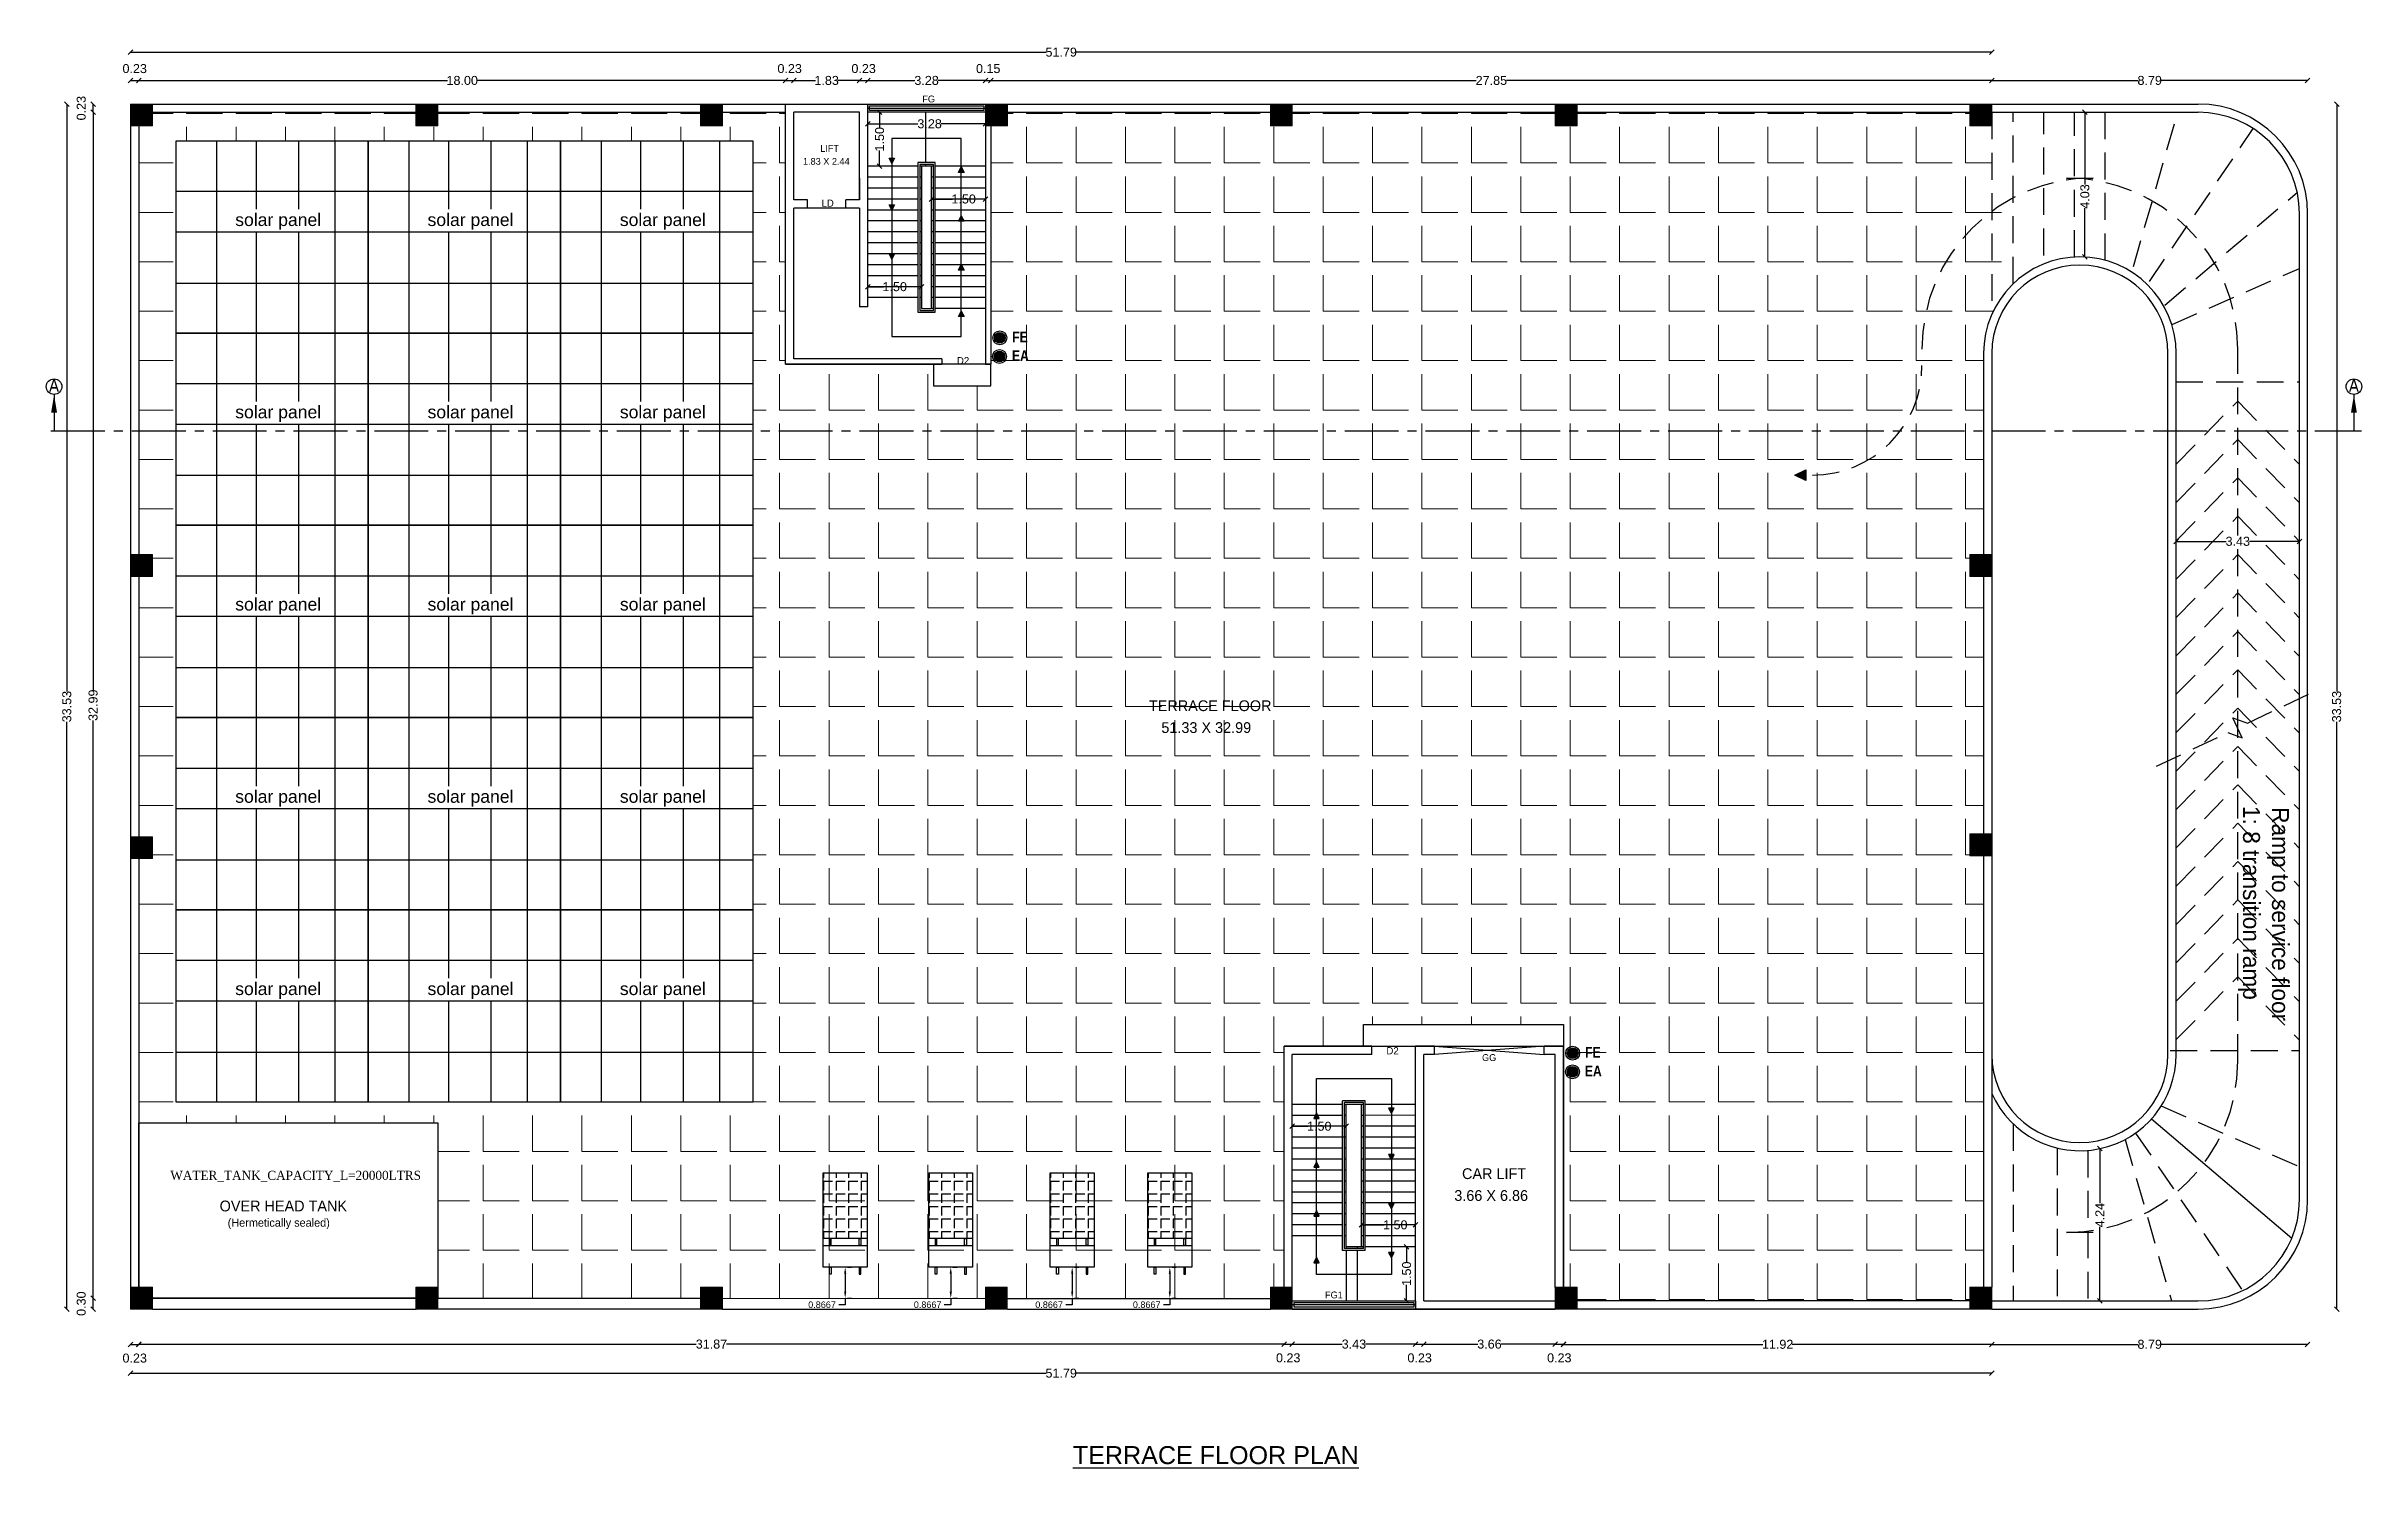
# Model space of a CAD drawing. Header units: metres. Extents: x 71870 to 71989, y 12512 to 13085.
# Drawn here: x 71908.6 to 71973, y 12599.9 to 12639.4 of the extents above; entities that cross this region are included whole.
import ezdxf

# ---------------------------------------------------------------- set-up
doc = ezdxf.new("R2010")
doc.units = ezdxf.units.M
doc.header["$MEASUREMENT"] = 0
for name, pattern in [('ACAD_ISO08W100', [36, 24, -3, 6, -3]), ('CENTER2', [1.125, 0.75, -0.125, 0.125, -0.125]), ('Dim Line', [0.375, 0.25, -0.125])]:
    doc.linetypes.add(name, pattern=pattern)
doc.layers.get('Defpoints').update_dxf_attribs({"color": 6, "lineweight": 0})
doc.layers.add('02_FB_WALL', color=7, linetype='Continuous', lineweight=30)
doc.layers.add('COL', color=1, linetype='Continuous', lineweight=18)
for name, color, linetype in [('BLK_1_FLR_5_ROOF_AREA', 54, 'Continuous'), ('BLK_1_STAIR_HEADROOM', 1, 'Continuous'), ('SOLAR_PANEL', 3, 'Continuous'), ('SOLAR_WATER_HEATER', 1, 'Continuous'), ('WATER_TANK_CALCULATION', 150, 'Continuous')]:
    doc.layers.add(name, color=color, linetype=linetype)
doc.styles.add('century Gothic', font='arial.ttf')
doc.styles.add('ED', font='romantic.ttf', dxfattribs={"width": 0.96})
doc.styles.get("Standard").update_dxf_attribs({"font": 'arial.ttf'})
doc.styles.add('TITLE', font='GOTHIC.TTF')
doc.dimstyles.new('STAND', dxfattribs={"dimtxt": 0.25, "dimasz": 0.13, "dimexe": 0, "dimexo": 0, "dimgap": 0, "dimtad": 0, "dimzin": 0, "dimdsep": 46, "dimtxsty": 'century Gothic', "dimblk": 'OBLIQUE', "dimcen": 0.15, "dimse1": 1, "dimse2": 1, "dimclrd": 5, "dimclre": 7, "dimclrt": 5, "dimazin": 0, "dimtfac": 1, "dimtofl": 0, "dimtmove": 0, "dimatfit": 3, "dimfxl": 0, "dimtolj": 1, "dimtzin": 0, "dimlwd": -1, "dimlwe": -1, "dimarcsym": 0})
doc.dimstyles.get("Standard").update_dxf_attribs({"dimtxt": 0.18, "dimasz": 0.18, "dimexe": 0.18, "dimexo": 0.0625, "dimgap": 0.09, "dimtad": 0, "dimtih": 1, "dimtoh": 1, "dimdec": 4, "dimzin": 0, "dimdsep": 46, "dimtxsty": 'Standard', "dimcen": 0.09, "dimadec": 0, "dimazin": 0, "dimtfac": 1, "dimtdec": 4, "dimtofl": 0, "dimtmove": 0, "dimatfit": 3, "dimfxl": 0, "dimtolj": 1, "dimtzin": 0, "dimarcsym": 0})

msp = doc.modelspace()

# ---------------------------------------------------------------- texts
at = {"style": 'TITLE'}
for s, p in [('1: 8 transition ramp', (71969.72236, 12618.29792)), ('Ramp to service floor', (71970.5286, 12618.26461))]:
    msp.add_text(s, height=0.4712496, rotation=270, dxfattribs=at).set_placement(p)
at = {"attachment_point": 1, "style": 'TITLE'}
for s, insert, char_height, width in [('FG', (71932.97076, 12638.06354), 0.19, 0.4813095), ('LIFT', (71930.13127, 12636.68653), 0.19, 0.4813095), ('1.83 X 2.44', (71929.65031, 12636.32789), 0.19, 1.6590334), ('LD', (71930.16756, 12635.16961), 0.2, 1.6006521), ('D2', (71933.93494, 12630.78676), 0.2, 1.6006521), ('TERRACE FLOOR', (71939.2772, 12621.23724), 0.3, 3.2477724), ('51.33 X 32.99', (71939.62346, 12620.62914), 0.3, 2.5770123), ('D2', (71945.88568, 12611.58805), 0.2, 1.6006521), ('GG', (71948.54646, 12611.39265), 0.19, 0.4813095), ('CAR LIFT', (71947.98986, 12608.21818), 0.3, 2.0544002), ('3.66 X 6.86', (71947.77489, 12607.61008), 0.3, 2.1209546), ('OVER HEAD TANK\\P{\\H0.75459x;\\W2.65649; \\W1;(Hermetically sealed)} ', (71913.41858, 12607.31848), 0.3, 3.6273351), ('FG1', (71944.17772, 12604.78868), 0.19, 0.4813095), ('FG1', (71944.17772, 12604.78865), 0.19, 0.4813095)]:
    msp.add_mtext(s, dxfattribs=dict(at, insert=insert, char_height=char_height, width=width))
at = {"color": 33, "lineweight": 25, "attachment_point": 1}
for s, width, gutter_width, insert, char_height in [('solar panel', 4.828092, 1, (71913.85215, 12634.78385), 0.35), ('solar panel', 4.828092, 1, (71919.20376, 12634.78385), 0.35), ('solar panel', 4.828092, 1, (71924.55536, 12634.78385), 0.35), ('{\\fArial Narrow|b1|i0|c0|p34;FE}', 13.7588778, 6.01629, (71935.47267, 12631.49325), 0.2950098), ('{\\fArial Narrow|b1|i0|c0|p34;EA}', 13.7588778, 6.01629, (71935.46581, 12630.97527), 0.2950098), ('solar panel', 4.828092, 1, (71913.85215, 12629.43474), 0.35), ('solar panel', 4.828092, 1, (71919.20376, 12629.43474), 0.35), ('solar panel', 4.828092, 1, (71924.55536, 12629.43474), 0.35), ('solar panel', 4.828092, 1, (71913.85215, 12624.08563), 0.35), ('solar panel', 4.828092, 1, (71919.20376, 12624.08563), 0.35), ('solar panel', 4.828092, 1, (71924.55536, 12624.08563), 0.35), ('solar panel', 4.828092, 1, (71913.85215, 12618.73652), 0.35), ('solar panel', 4.828092, 1, (71919.20376, 12618.73652), 0.35), ('solar panel', 4.828092, 1, (71924.55536, 12618.73652), 0.35), ('solar panel', 4.828092, 1, (71913.85215, 12613.38741), 0.35), ('solar panel', 4.828092, 1, (71919.20376, 12613.38741), 0.35), ('solar panel', 4.828092, 1, (71924.55536, 12613.38741), 0.35), ('{\\fArial Narrow|b1|i0|c0|p34;FE}', 13.7588778, 6.01629, (71951.41456, 12611.59176), 0.2950098), ('{\\fArial Narrow|b1|i0|c0|p34;EA}', 13.7588778, 6.01629, (71951.40771, 12611.07378), 0.2950098)]:
    msp.add_mtext_dynamic_manual_height_columns(s, width=width, gutter_width=gutter_width, heights=[0], dxfattribs=dict(at, insert=insert, char_height=char_height))
at = {"color": 1, "linetype": 'Continuous', "lineweight": 25, "ltscale": 2, "char_height": 0.3429, "attachment_point": 1}
for insert in [(71908.67189, 12630.16797), (71972.66896, 12630.16797)]:
    msp.add_mtext_dynamic_manual_height_columns('{\\fTahoma|b0|i0|c0|p34;A}', width=1547.5845061, gutter_width=1, heights=[0], dxfattribs=dict(at, insert=insert))
at = {"color": 7, "lineweight": 25, "insert": (71941.13745, 12600.23399), "char_height": 0.5, "width": 8.5473154, "attachment_point": 5}
msp.add_mtext('{\\LTERRACE FLOOR PLAN}', dxfattribs=at)
at = {"layer": 'WATER_TANK_CALCULATION', "color": 150, "linetype": 'ByBlock', "insert": (71912.0464, 12608.14824), "char_height": 0.2537879, "attachment_point": 1, "style": 'ED'}
msp.add_mtext_dynamic_manual_height_columns('WATER_TANK_CAPACITY_L=20000LTRS', width=6.8667001, gutter_width=1.26894, heights=[0], dxfattribs=at)

# ---------------------------------------------------------------- blocks, each defined once
blk = doc.blocks.new('*U3')
at = {"layer": 'COL'}
h = blk.add_hatch(color=8, dxfattribs=at)
h.dxf.hatch_style = 1
h.paths.add_polyline_path([(2704.9, 761), (2704.9, 737), (2680.9, 737), (2680.9, 761)])
at = {"layer": 'COL', "ltscale": 0.02}
blk.add_lwpolyline([(2704.9, 761), (2704.9, 737), (2680.9, 737), (2680.9, 761)], close=True, dxfattribs=at)
blk = doc.blocks.new('arrowww')
at = {"layer": '02_FB_WALL'}
h = blk.add_hatch(color=252, dxfattribs=at)
h.dxf.hatch_style = 1
h.paths.add_polyline_path([(156792.6, 14158.6), (156780.6, 14164.6), (156792.6, 14170.6)])
at = {"layer": '02_FB_WALL', "color": 252}
blk.add_lwpolyline([(156792.6, 14158.6), (156780.6, 14164.6), (156792.6, 14170.6)], close=True, dxfattribs=at)
blk = doc.blocks.new('_Oblique')
at = {"color": 0, "linetype": 'ByBlock', "lineweight": -2}
blk.add_line((-0.5, -0.5), (0.5, 0.5), dxfattribs=at)
blk = doc.blocks.new('*D169')
at = {"color": 5}
for p, q in [((71933.229, 12635.184), (71933.808, 12635.184)), ((71934.729, 12635.184), (71934.433, 12635.184))]:
    blk.add_line(p, q, dxfattribs=at)
at = {"layer": 'Defpoints', "color": 0, "lineweight": 25}
for p in [(71933.229, 12635.184), (71934.729, 12635.184), (71934.729, 12635.184)]:
    blk.add_point(p, dxfattribs=at)
at = {"color": 5, "xscale": 0.13, "yscale": 0.13, "zscale": 0.13, "rotation": 180}
blk.add_blockref('_Oblique', (71933.229, 12635.184), dxfattribs=at)
at = {"color": 5, "xscale": 0.13, "yscale": 0.13, "zscale": 0.13}
blk.add_blockref('_Oblique', (71934.729, 12635.184), dxfattribs=at)
at = {"color": 5, "insert": (71934.121, 12635.184), "char_height": 0.25, "attachment_point": 5, "style": 'century Gothic'}
blk.add_mtext('\\A1;1.50', dxfattribs=at)
blk = doc.blocks.new('*D170')
at = {"color": 5}
for p, q in [((71931.452, 12632.745), (71931.89, 12632.745)), ((71932.952, 12632.745), (71932.515, 12632.745))]:
    blk.add_line(p, q, dxfattribs=at)
at = {"layer": 'Defpoints', "color": 0, "lineweight": 25}
for p in [(71931.452, 12632.745), (71932.952, 12632.745), (71932.952, 12632.745)]:
    blk.add_point(p, dxfattribs=at)
at = {"color": 5, "xscale": 0.13, "yscale": 0.13, "zscale": 0.13, "rotation": 180}
blk.add_blockref('_Oblique', (71931.452, 12632.745), dxfattribs=at)
at = {"color": 5, "xscale": 0.13, "yscale": 0.13, "zscale": 0.13}
blk.add_blockref('_Oblique', (71932.952, 12632.745), dxfattribs=at)
at = {"color": 5, "insert": (71932.202, 12632.745), "char_height": 0.25, "attachment_point": 5, "style": 'century Gothic'}
blk.add_mtext('\\A1;1.50', dxfattribs=at)
blk = doc.blocks.new('*D171')
at = {"color": 5}
for p, q in [((71931.783, 12637.598), (71931.783, 12637.161)), ((71931.783, 12636.098), (71931.783, 12636.536))]:
    blk.add_line(p, q, dxfattribs=at)
at = {"layer": 'Defpoints', "color": 0, "lineweight": 25}
for p in [(71931.783, 12637.598), (71931.783, 12637.598), (71931.783, 12636.098)]:
    blk.add_point(p, dxfattribs=at)
at = {"color": 5, "xscale": 0.13, "yscale": 0.13, "zscale": 0.13}
for p, rotation in [((71931.783, 12637.598), 90), ((71931.783, 12636.098), 270)]:
    blk.add_blockref('_Oblique', p, dxfattribs=dict(at, rotation=rotation))
at = {"color": 5, "insert": (71931.783, 12636.848), "char_height": 0.25, "attachment_point": 5, "rotation": 90, "style": 'century Gothic'}
blk.add_mtext('\\A1;1.50', dxfattribs=at)
blk = doc.blocks.new('*D168')
at = {"color": 5}
for p, q in [((71931.452, 12637.277), (71932.849, 12637.277)), ((71934.729, 12637.277), (71933.499, 12637.277))]:
    blk.add_line(p, q, dxfattribs=at)
at = {"layer": 'Defpoints', "color": 0, "lineweight": 25}
for p in [(71931.452, 12637.281), (71934.729, 12637.277), (71934.729, 12637.217)]:
    blk.add_point(p, dxfattribs=at)
at = {"color": 5, "xscale": 0.13, "yscale": 0.13, "zscale": 0.13, "rotation": 180}
blk.add_blockref('_Oblique', (71931.452, 12637.277), dxfattribs=at)
at = {"color": 5, "xscale": 0.13, "yscale": 0.13, "zscale": 0.13}
blk.add_blockref('_Oblique', (71934.729, 12637.277), dxfattribs=at)
at = {"color": 5, "insert": (71933.174, 12637.277), "char_height": 0.25, "attachment_point": 5, "style": 'century Gothic'}
blk.add_mtext('\\A1;3.28', dxfattribs=at)
blk = doc.blocks.new('*D172')
at = {"color": 5}
for p, q in [((71943.267, 12609.386), (71943.704, 12609.386)), ((71944.767, 12609.386), (71944.329, 12609.386))]:
    blk.add_line(p, q, dxfattribs=at)
at = {"layer": 'Defpoints', "color": 0, "lineweight": 25}
for p in [(71943.267, 12609.386), (71944.767, 12609.386), (71944.767, 12609.386)]:
    blk.add_point(p, dxfattribs=at)
at = {"color": 5, "xscale": 0.13, "yscale": 0.13, "zscale": 0.13, "rotation": 180}
blk.add_blockref('_Oblique', (71943.267, 12609.386), dxfattribs=at)
at = {"color": 5, "xscale": 0.13, "yscale": 0.13, "zscale": 0.13}
blk.add_blockref('_Oblique', (71944.767, 12609.386), dxfattribs=at)
at = {"color": 5, "insert": (71944.017, 12609.386), "char_height": 0.25, "attachment_point": 5, "style": 'century Gothic'}
blk.add_mtext('\\A1;1.50', dxfattribs=at)
blk = doc.blocks.new('*D173')
at = {"color": 5}
for p, q in [((71945.196, 12606.643), (71945.819, 12606.643)), ((71946.696, 12606.643), (71946.444, 12606.643))]:
    blk.add_line(p, q, dxfattribs=at)
at = {"layer": 'Defpoints', "color": 0, "lineweight": 25}
for p in [(71945.196, 12606.643), (71946.696, 12606.643), (71946.696, 12606.643)]:
    blk.add_point(p, dxfattribs=at)
at = {"color": 5, "xscale": 0.13, "yscale": 0.13, "zscale": 0.13, "rotation": 180}
blk.add_blockref('_Oblique', (71945.196, 12606.643), dxfattribs=at)
at = {"color": 5, "xscale": 0.13, "yscale": 0.13, "zscale": 0.13}
blk.add_blockref('_Oblique', (71946.696, 12606.643), dxfattribs=at)
at = {"color": 5, "insert": (71946.132, 12606.643), "char_height": 0.25, "attachment_point": 5, "style": 'century Gothic'}
blk.add_mtext('\\A1;1.50', dxfattribs=at)
blk = doc.blocks.new('*D174')
at = {"color": 5}
for p, q in [((71946.448, 12606.034), (71946.448, 12605.596)), ((71946.448, 12604.534), (71946.448, 12604.971))]:
    blk.add_line(p, q, dxfattribs=at)
at = {"layer": 'Defpoints', "color": 0, "lineweight": 25}
for p in [(71946.448, 12606.034), (71946.448, 12604.534), (71946.448, 12604.534)]:
    blk.add_point(p, dxfattribs=at)
at = {"color": 5, "xscale": 0.13, "yscale": 0.13, "zscale": 0.13}
for p, rotation in [((71946.448, 12606.034), 90), ((71946.448, 12604.534), 270)]:
    blk.add_blockref('_Oblique', p, dxfattribs=dict(at, rotation=rotation))
at = {"color": 5, "insert": (71946.448, 12605.284), "char_height": 0.25, "attachment_point": 5, "rotation": 90, "style": 'century Gothic'}
blk.add_mtext('\\A1;1.50', dxfattribs=at)
blk = doc.blocks.new('*D175')
at = {"color": 5}
blk.add_line((71910.94, 12638.483), (71911.169, 12638.483), dxfattribs=at)
at = {"layer": 'Defpoints', "color": 0, "lineweight": 25}
for p in [(71911.169, 12638.483), (71910.94, 12637.827), (71911.169, 12637.217)]:
    blk.add_point(p, dxfattribs=at)
at = {"color": 5, "xscale": 0.13, "yscale": 0.13, "zscale": 0.13, "rotation": 180}
blk.add_blockref('_Oblique', (71910.94, 12638.483), dxfattribs=at)
at = {"color": 5, "xscale": 0.13, "yscale": 0.13, "zscale": 0.13}
blk.add_blockref('_Oblique', (71911.169, 12638.483), dxfattribs=at)
at = {"color": 5, "insert": (71911.055, 12638.813), "char_height": 0.25, "attachment_point": 5, "style": 'century Gothic'}
blk.add_mtext('\\A1;0.23', dxfattribs=at)
blk = doc.blocks.new('*D176')
at = {"color": 5}
for p, q in [((71911.169, 12638.483), (71919.758, 12638.483)), ((71929.166, 12638.483), (71920.577, 12638.483))]:
    blk.add_line(p, q, dxfattribs=at)
at = {"layer": 'Defpoints', "color": 0, "lineweight": 25}
for p in [(71929.166, 12638.483), (71911.169, 12637.217), (71929.166, 12637.598)]:
    blk.add_point(p, dxfattribs=at)
at = {"color": 5, "xscale": 0.13, "yscale": 0.13, "zscale": 0.13, "rotation": 180}
blk.add_blockref('_Oblique', (71911.169, 12638.483), dxfattribs=at)
at = {"color": 5, "xscale": 0.13, "yscale": 0.13, "zscale": 0.13}
blk.add_blockref('_Oblique', (71929.166, 12638.483), dxfattribs=at)
at = {"color": 5, "insert": (71920.168, 12638.483), "char_height": 0.25, "attachment_point": 5, "style": 'century Gothic'}
blk.add_mtext('\\A1;18.00', dxfattribs=at)
blk = doc.blocks.new('*D177')
at = {"color": 5}
blk.add_line((71929.166, 12638.483), (71929.395, 12638.483), dxfattribs=at)
at = {"layer": 'Defpoints', "color": 0, "lineweight": 25}
for p in [(71929.395, 12638.483), (71929.166, 12637.598), (71929.395, 12637.598)]:
    blk.add_point(p, dxfattribs=at)
at = {"color": 5, "xscale": 0.13, "yscale": 0.13, "zscale": 0.13, "rotation": 180}
blk.add_blockref('_Oblique', (71929.166, 12638.483), dxfattribs=at)
at = {"color": 5, "xscale": 0.13, "yscale": 0.13, "zscale": 0.13}
blk.add_blockref('_Oblique', (71929.395, 12638.483), dxfattribs=at)
at = {"color": 5, "insert": (71929.28, 12638.813), "char_height": 0.25, "attachment_point": 5, "style": 'century Gothic'}
blk.add_mtext('\\A1;0.23', dxfattribs=at)
blk = doc.blocks.new('*D178')
at = {"color": 5}
for p, q in [((71929.395, 12638.483), (71929.996, 12638.483)), ((71931.224, 12638.483), (71930.622, 12638.483))]:
    blk.add_line(p, q, dxfattribs=at)
at = {"layer": 'Defpoints', "color": 0, "lineweight": 25}
for p in [(71931.224, 12638.483), (71929.395, 12637.598), (71931.224, 12637.598)]:
    blk.add_point(p, dxfattribs=at)
at = {"color": 5, "xscale": 0.13, "yscale": 0.13, "zscale": 0.13, "rotation": 180}
blk.add_blockref('_Oblique', (71929.395, 12638.483), dxfattribs=at)
at = {"color": 5, "xscale": 0.13, "yscale": 0.13, "zscale": 0.13}
blk.add_blockref('_Oblique', (71931.224, 12638.483), dxfattribs=at)
at = {"color": 5, "insert": (71930.309, 12638.483), "char_height": 0.25, "attachment_point": 5, "style": 'century Gothic'}
blk.add_mtext('\\A1;1.83', dxfattribs=at)
blk = doc.blocks.new('*D179')
at = {"color": 5}
blk.add_line((71931.224, 12638.483), (71931.452, 12638.483), dxfattribs=at)
at = {"layer": 'Defpoints', "color": 0, "lineweight": 25}
for p in [(71931.452, 12638.483), (71931.224, 12637.598), (71931.452, 12637.598)]:
    blk.add_point(p, dxfattribs=at)
at = {"color": 5, "xscale": 0.13, "yscale": 0.13, "zscale": 0.13, "rotation": 180}
blk.add_blockref('_Oblique', (71931.224, 12638.483), dxfattribs=at)
at = {"color": 5, "xscale": 0.13, "yscale": 0.13, "zscale": 0.13}
blk.add_blockref('_Oblique', (71931.452, 12638.483), dxfattribs=at)
at = {"color": 5, "insert": (71931.338, 12638.813), "char_height": 0.25, "attachment_point": 5, "style": 'century Gothic'}
blk.add_mtext('\\A1;0.23', dxfattribs=at)
blk = doc.blocks.new('*D180')
at = {"color": 5}
for p, q in [((71931.452, 12638.483), (71932.766, 12638.483)), ((71934.729, 12638.483), (71933.415, 12638.483))]:
    blk.add_line(p, q, dxfattribs=at)
at = {"layer": 'Defpoints', "color": 0, "lineweight": 25}
for p in [(71934.729, 12638.483), (71931.452, 12637.598), (71934.729, 12637.217)]:
    blk.add_point(p, dxfattribs=at)
at = {"color": 5, "xscale": 0.13, "yscale": 0.13, "zscale": 0.13, "rotation": 180}
blk.add_blockref('_Oblique', (71931.452, 12638.483), dxfattribs=at)
at = {"color": 5, "xscale": 0.13, "yscale": 0.13, "zscale": 0.13}
blk.add_blockref('_Oblique', (71934.729, 12638.483), dxfattribs=at)
at = {"color": 5, "insert": (71933.09, 12638.483), "char_height": 0.25, "attachment_point": 5, "style": 'century Gothic'}
blk.add_mtext('\\A1;3.28', dxfattribs=at)
blk = doc.blocks.new('*D181')
at = {"color": 5}
blk.add_line((71934.729, 12638.483), (71934.881, 12638.483), dxfattribs=at)
at = {"layer": 'Defpoints', "color": 0, "lineweight": 25}
for p in [(71934.881, 12638.483), (71934.729, 12637.217), (71934.881, 12637.217)]:
    blk.add_point(p, dxfattribs=at)
at = {"color": 5, "xscale": 0.13, "yscale": 0.13, "zscale": 0.13, "rotation": 180}
blk.add_blockref('_Oblique', (71934.729, 12638.483), dxfattribs=at)
at = {"color": 5, "xscale": 0.13, "yscale": 0.13, "zscale": 0.13}
blk.add_blockref('_Oblique', (71934.881, 12638.483), dxfattribs=at)
at = {"color": 5, "insert": (71934.805, 12638.813), "char_height": 0.25, "attachment_point": 5, "style": 'century Gothic'}
blk.add_mtext('\\A1;0.15', dxfattribs=at)
blk = doc.blocks.new('*D182')
at = {"color": 5}
for p, q in [((71934.881, 12638.483), (71948.381, 12638.483)), ((71962.731, 12638.483), (71949.231, 12638.483))]:
    blk.add_line(p, q, dxfattribs=at)
at = {"layer": 'Defpoints', "color": 0, "lineweight": 25}
for p in [(71962.731, 12638.483), (71962.731, 12637.827), (71934.881, 12637.217)]:
    blk.add_point(p, dxfattribs=at)
at = {"color": 5, "xscale": 0.13, "yscale": 0.13, "zscale": 0.13, "rotation": 180}
blk.add_blockref('_Oblique', (71934.881, 12638.483), dxfattribs=at)
at = {"color": 5, "xscale": 0.13, "yscale": 0.13, "zscale": 0.13}
blk.add_blockref('_Oblique', (71962.731, 12638.483), dxfattribs=at)
at = {"color": 5, "insert": (71948.806, 12638.483), "char_height": 0.25, "attachment_point": 5, "style": 'century Gothic'}
blk.add_mtext('\\A1;27.85', dxfattribs=at)
blk = doc.blocks.new('*D183')
at = {"color": 5}
for p, q in [((71962.731, 12638.483), (71966.8, 12638.483)), ((71971.519, 12638.483), (71967.45, 12638.483))]:
    blk.add_line(p, q, dxfattribs=at)
at = {"layer": 'Defpoints', "color": 0, "lineweight": 25}
for p in [(71971.519, 12638.483), (71962.731, 12637.827), (71971.519, 12634.779)]:
    blk.add_point(p, dxfattribs=at)
at = {"color": 5, "xscale": 0.13, "yscale": 0.13, "zscale": 0.13, "rotation": 180}
blk.add_blockref('_Oblique', (71962.731, 12638.483), dxfattribs=at)
at = {"color": 5, "xscale": 0.13, "yscale": 0.13, "zscale": 0.13}
blk.add_blockref('_Oblique', (71971.519, 12638.483), dxfattribs=at)
at = {"color": 5, "insert": (71967.125, 12638.483), "char_height": 0.25, "attachment_point": 5, "style": 'century Gothic'}
blk.add_mtext('\\A1;8.79', dxfattribs=at)
blk = doc.blocks.new('*D184')
at = {"color": 5}
for p, q in [((71910.94, 12639.27), (71936.414, 12639.27)), ((71962.731, 12639.27), (71937.258, 12639.27))]:
    blk.add_line(p, q, dxfattribs=at)
at = {"layer": 'Defpoints', "color": 0, "lineweight": 25}
for p in [(71910.94, 12639.27), (71910.94, 12637.827), (71962.731, 12637.827)]:
    blk.add_point(p, dxfattribs=at)
at = {"color": 5, "xscale": 0.13, "yscale": 0.13, "zscale": 0.13, "rotation": 180}
blk.add_blockref('_Oblique', (71910.94, 12639.27), dxfattribs=at)
at = {"color": 5, "xscale": 0.13, "yscale": 0.13, "zscale": 0.13}
blk.add_blockref('_Oblique', (71962.731, 12639.27), dxfattribs=at)
at = {"color": 5, "insert": (71936.836, 12639.27), "char_height": 0.25, "attachment_point": 5, "style": 'century Gothic'}
blk.add_mtext('\\A1;51.79', dxfattribs=at)
blk = doc.blocks.new('*D185')
at = {"color": 5}
blk.add_line((71910.94, 12603.319), (71911.169, 12603.319), dxfattribs=at)
at = {"layer": 'Defpoints', "color": 0, "lineweight": 25}
for p in [(71911.169, 12604.909), (71910.94, 12604.299), (71911.169, 12603.319)]:
    blk.add_point(p, dxfattribs=at)
at = {"color": 5, "xscale": 0.13, "yscale": 0.13, "zscale": 0.13, "rotation": 180}
blk.add_blockref('_Oblique', (71910.94, 12603.319), dxfattribs=at)
at = {"color": 5, "xscale": 0.13, "yscale": 0.13, "zscale": 0.13}
blk.add_blockref('_Oblique', (71911.169, 12603.319), dxfattribs=at)
at = {"color": 5, "insert": (71911.055, 12602.936), "char_height": 0.25, "attachment_point": 5, "style": 'century Gothic'}
blk.add_mtext('\\A1;0.23', dxfattribs=at)
blk = doc.blocks.new('*D186')
at = {"color": 5}
for p, q in [((71911.169, 12603.325), (71926.682, 12603.325)), ((71943.038, 12603.325), (71927.525, 12603.325))]:
    blk.add_line(p, q, dxfattribs=at)
at = {"layer": 'Defpoints', "color": 0, "lineweight": 25}
for p in [(71911.169, 12604.909), (71943.038, 12604.909), (71943.038, 12603.325)]:
    blk.add_point(p, dxfattribs=at)
at = {"color": 5, "xscale": 0.13, "yscale": 0.13, "zscale": 0.13, "rotation": 180}
blk.add_blockref('_Oblique', (71911.169, 12603.325), dxfattribs=at)
at = {"color": 5, "xscale": 0.13, "yscale": 0.13, "zscale": 0.13}
blk.add_blockref('_Oblique', (71943.038, 12603.325), dxfattribs=at)
at = {"color": 5, "insert": (71927.104, 12603.325), "char_height": 0.25, "attachment_point": 5, "style": 'century Gothic'}
blk.add_mtext('\\A1;31.87', dxfattribs=at)
blk = doc.blocks.new('*D187')
at = {"color": 5}
blk.add_line((71943.038, 12603.325), (71943.267, 12603.325), dxfattribs=at)
at = {"layer": 'Defpoints', "color": 0, "lineweight": 25}
for p in [(71943.038, 12604.909), (71943.267, 12604.988), (71943.267, 12603.325)]:
    blk.add_point(p, dxfattribs=at)
at = {"color": 5, "xscale": 0.13, "yscale": 0.13, "zscale": 0.13, "rotation": 180}
blk.add_blockref('_Oblique', (71943.038, 12603.325), dxfattribs=at)
at = {"color": 5, "xscale": 0.13, "yscale": 0.13, "zscale": 0.13}
blk.add_blockref('_Oblique', (71943.267, 12603.325), dxfattribs=at)
at = {"color": 5, "insert": (71943.153, 12602.942), "char_height": 0.25, "attachment_point": 5, "style": 'century Gothic'}
blk.add_mtext('\\A1;0.23', dxfattribs=at)
blk = doc.blocks.new('*D188')
at = {"color": 5}
for p, q in [((71943.267, 12603.325), (71944.657, 12603.325)), ((71946.696, 12603.325), (71945.306, 12603.325))]:
    blk.add_line(p, q, dxfattribs=at)
at = {"layer": 'Defpoints', "color": 0, "lineweight": 25}
for p in [(71943.267, 12604.988), (71946.696, 12604.299), (71946.696, 12603.325)]:
    blk.add_point(p, dxfattribs=at)
at = {"color": 5, "xscale": 0.13, "yscale": 0.13, "zscale": 0.13, "rotation": 180}
blk.add_blockref('_Oblique', (71943.267, 12603.325), dxfattribs=at)
at = {"color": 5, "xscale": 0.13, "yscale": 0.13, "zscale": 0.13}
blk.add_blockref('_Oblique', (71946.696, 12603.325), dxfattribs=at)
at = {"color": 5, "insert": (71944.981, 12603.325), "char_height": 0.25, "attachment_point": 5, "style": 'century Gothic'}
blk.add_mtext('\\A1;3.43', dxfattribs=at)
blk = doc.blocks.new('*D189')
at = {"color": 5}
blk.add_line((71946.696, 12603.325), (71946.924, 12603.325), dxfattribs=at)
at = {"layer": 'Defpoints', "color": 0, "lineweight": 25}
for p in [(71946.696, 12604.299), (71946.924, 12604.528), (71946.924, 12603.325)]:
    blk.add_point(p, dxfattribs=at)
at = {"color": 5, "xscale": 0.13, "yscale": 0.13, "zscale": 0.13, "rotation": 180}
blk.add_blockref('_Oblique', (71946.696, 12603.325), dxfattribs=at)
at = {"color": 5, "xscale": 0.13, "yscale": 0.13, "zscale": 0.13}
blk.add_blockref('_Oblique', (71946.924, 12603.325), dxfattribs=at)
at = {"color": 5, "insert": (71946.81, 12602.942), "char_height": 0.25, "attachment_point": 5, "style": 'century Gothic'}
blk.add_mtext('\\A1;0.23', dxfattribs=at)
blk = doc.blocks.new('*D190')
at = {"color": 5}
for p, q in [((71946.924, 12603.325), (71948.429, 12603.325)), ((71950.582, 12603.325), (71949.078, 12603.325))]:
    blk.add_line(p, q, dxfattribs=at)
at = {"layer": 'Defpoints', "color": 0, "lineweight": 25}
for p in [(71946.924, 12604.528), (71950.582, 12604.299), (71950.582, 12603.325)]:
    blk.add_point(p, dxfattribs=at)
at = {"color": 5, "xscale": 0.13, "yscale": 0.13, "zscale": 0.13, "rotation": 180}
blk.add_blockref('_Oblique', (71946.924, 12603.325), dxfattribs=at)
at = {"color": 5, "xscale": 0.13, "yscale": 0.13, "zscale": 0.13}
blk.add_blockref('_Oblique', (71950.582, 12603.325), dxfattribs=at)
at = {"color": 5, "insert": (71948.753, 12603.325), "char_height": 0.25, "attachment_point": 5, "style": 'century Gothic'}
blk.add_mtext('\\A1;3.66', dxfattribs=at)
blk = doc.blocks.new('*D191')
at = {"color": 5}
blk.add_line((71950.582, 12603.325), (71950.811, 12603.325), dxfattribs=at)
at = {"layer": 'Defpoints', "color": 0, "lineweight": 25}
for p in [(71950.811, 12604.903), (71950.582, 12604.299), (71950.811, 12603.325)]:
    blk.add_point(p, dxfattribs=at)
at = {"color": 5, "xscale": 0.13, "yscale": 0.13, "zscale": 0.13, "rotation": 180}
blk.add_blockref('_Oblique', (71950.582, 12603.325), dxfattribs=at)
at = {"color": 5, "xscale": 0.13, "yscale": 0.13, "zscale": 0.13}
blk.add_blockref('_Oblique', (71950.811, 12603.325), dxfattribs=at)
at = {"color": 5, "insert": (71950.696, 12602.942), "char_height": 0.25, "attachment_point": 5, "style": 'century Gothic'}
blk.add_mtext('\\A1;0.23', dxfattribs=at)
blk = doc.blocks.new('*D192')
at = {"color": 5}
for p, q in [((71950.811, 12603.319), (71956.362, 12603.319)), ((71962.731, 12603.319), (71957.18, 12603.319))]:
    blk.add_line(p, q, dxfattribs=at)
at = {"layer": 'Defpoints', "color": 0, "lineweight": 25}
for p in [(71950.811, 12604.903), (71962.731, 12604.299), (71962.731, 12603.319)]:
    blk.add_point(p, dxfattribs=at)
at = {"color": 5, "xscale": 0.13, "yscale": 0.13, "zscale": 0.13, "rotation": 180}
blk.add_blockref('_Oblique', (71950.811, 12603.319), dxfattribs=at)
at = {"color": 5, "xscale": 0.13, "yscale": 0.13, "zscale": 0.13}
blk.add_blockref('_Oblique', (71962.731, 12603.319), dxfattribs=at)
at = {"color": 5, "insert": (71956.771, 12603.319), "char_height": 0.25, "attachment_point": 5, "style": 'century Gothic'}
blk.add_mtext('\\A1;11.92', dxfattribs=at)
blk = doc.blocks.new('*D193')
at = {"color": 5}
for p, q in [((71962.731, 12603.319), (71966.8, 12603.319)), ((71971.519, 12603.319), (71967.45, 12603.319))]:
    blk.add_line(p, q, dxfattribs=at)
at = {"layer": 'Defpoints', "color": 0, "lineweight": 25}
for p in [(71971.519, 12607.347), (71962.731, 12604.299), (71971.519, 12603.319)]:
    blk.add_point(p, dxfattribs=at)
at = {"color": 5, "xscale": 0.13, "yscale": 0.13, "zscale": 0.13, "rotation": 180}
blk.add_blockref('_Oblique', (71962.731, 12603.319), dxfattribs=at)
at = {"color": 5, "xscale": 0.13, "yscale": 0.13, "zscale": 0.13}
blk.add_blockref('_Oblique', (71971.519, 12603.319), dxfattribs=at)
at = {"color": 5, "insert": (71967.125, 12603.319), "char_height": 0.25, "attachment_point": 5, "style": 'century Gothic'}
blk.add_mtext('\\A1;8.79', dxfattribs=at)
blk = doc.blocks.new('*D194')
at = {"color": 5}
for p, q in [((71910.94, 12602.517), (71936.414, 12602.517)), ((71962.731, 12602.517), (71937.258, 12602.517))]:
    blk.add_line(p, q, dxfattribs=at)
at = {"layer": 'Defpoints', "color": 0, "lineweight": 25}
for p in [(71910.94, 12604.299), (71962.731, 12604.299), (71962.731, 12602.517)]:
    blk.add_point(p, dxfattribs=at)
at = {"color": 5, "xscale": 0.13, "yscale": 0.13, "zscale": 0.13, "rotation": 180}
blk.add_blockref('_Oblique', (71910.94, 12602.517), dxfattribs=at)
at = {"color": 5, "xscale": 0.13, "yscale": 0.13, "zscale": 0.13}
blk.add_blockref('_Oblique', (71962.731, 12602.517), dxfattribs=at)
at = {"color": 5, "insert": (71936.836, 12602.517), "char_height": 0.25, "attachment_point": 5, "style": 'century Gothic'}
blk.add_mtext('\\A1;51.79', dxfattribs=at)
blk = doc.blocks.new('*D195')
at = {"color": 5}
blk.add_line((71909.897, 12604.299), (71909.897, 12604.604), dxfattribs=at)
at = {"layer": 'Defpoints', "color": 0, "lineweight": 25}
for p in [(71909.897, 12604.604), (71910.94, 12604.299), (71911.55, 12604.604)]:
    blk.add_point(p, dxfattribs=at)
at = {"color": 5, "xscale": 0.13, "yscale": 0.13, "zscale": 0.13}
for p, rotation in [((71909.897, 12604.604), 90), ((71909.897, 12604.299), 270)]:
    blk.add_blockref('_Oblique', p, dxfattribs=dict(at, rotation=rotation))
at = {"color": 5, "insert": (71909.567, 12604.451), "char_height": 0.25, "attachment_point": 5, "rotation": 90, "style": 'century Gothic'}
blk.add_mtext('\\A1;0.30', dxfattribs=at)
blk = doc.blocks.new('*D196')
at = {"color": 5}
for p, q in [((71909.897, 12637.598), (71909.897, 12621.523)), ((71909.897, 12604.604), (71909.897, 12620.679))]:
    blk.add_line(p, q, dxfattribs=at)
at = {"layer": 'Defpoints', "color": 0, "lineweight": 25}
for p in [(71909.897, 12637.598), (71911.55, 12637.598), (71911.55, 12604.604)]:
    blk.add_point(p, dxfattribs=at)
at = {"color": 5, "xscale": 0.13, "yscale": 0.13, "zscale": 0.13}
for p, rotation in [((71909.897, 12637.598), 90), ((71909.897, 12604.604), 270)]:
    blk.add_blockref('_Oblique', p, dxfattribs=dict(at, rotation=rotation))
at = {"color": 5, "insert": (71909.897, 12621.101), "char_height": 0.25, "attachment_point": 5, "rotation": 90, "style": 'century Gothic'}
blk.add_mtext('\\A1;32.99', dxfattribs=at)
blk = doc.blocks.new('*D197')
at = {"color": 5}
blk.add_line((71909.897, 12637.598), (71909.897, 12637.827), dxfattribs=at)
at = {"layer": 'Defpoints', "color": 0, "lineweight": 25}
for p in [(71909.897, 12637.827), (71910.94, 12637.827), (71911.55, 12637.598)]:
    blk.add_point(p, dxfattribs=at)
at = {"color": 5, "xscale": 0.13, "yscale": 0.13, "zscale": 0.13}
for p, rotation in [((71909.897, 12637.827), 90), ((71909.897, 12637.598), 270)]:
    blk.add_blockref('_Oblique', p, dxfattribs=dict(at, rotation=rotation))
at = {"color": 5, "insert": (71909.567, 12637.713), "char_height": 0.25, "attachment_point": 5, "rotation": 90, "style": 'century Gothic'}
blk.add_mtext('\\A1;0.23', dxfattribs=at)
blk = doc.blocks.new('*D198')
at = {"color": 5}
for p, q in [((71909.166, 12637.827), (71909.166, 12621.485)), ((71909.166, 12604.299), (71909.166, 12620.641))]:
    blk.add_line(p, q, dxfattribs=at)
at = {"layer": 'Defpoints', "color": 0, "lineweight": 25}
for p in [(71910.94, 12637.827), (71909.166, 12604.299), (71910.94, 12604.299)]:
    blk.add_point(p, dxfattribs=at)
at = {"color": 5, "xscale": 0.13, "yscale": 0.13, "zscale": 0.13}
for p, rotation in [((71909.166, 12637.827), 90), ((71909.166, 12604.299), 270)]:
    blk.add_blockref('_Oblique', p, dxfattribs=dict(at, rotation=rotation))
at = {"color": 5, "insert": (71909.166, 12621.063), "char_height": 0.25, "attachment_point": 5, "rotation": 90, "style": 'century Gothic'}
blk.add_mtext('\\A1;33.53', dxfattribs=at)
blk = doc.blocks.new('*D199')
at = {"color": 5}
for p, q in [((71972.328, 12637.827), (71972.328, 12621.485)), ((71972.328, 12604.299), (71972.328, 12620.641))]:
    blk.add_line(p, q, dxfattribs=at)
at = {"layer": 'Defpoints', "color": 0, "lineweight": 25}
for p in [(71962.731, 12637.827), (71962.731, 12604.299), (71972.328, 12604.299)]:
    blk.add_point(p, dxfattribs=at)
at = {"color": 5, "xscale": 0.13, "yscale": 0.13, "zscale": 0.13}
for p, rotation in [((71972.328, 12637.827), 90), ((71972.328, 12604.299), 270)]:
    blk.add_blockref('_Oblique', p, dxfattribs=dict(at, rotation=rotation))
at = {"color": 5, "lineweight": 25, "insert": (71972.328, 12621.063), "char_height": 0.25, "attachment_point": 5, "rotation": 90, "style": 'century Gothic'}
blk.add_mtext('\\A1;33.53', dxfattribs=at)
blk = doc.blocks.new('*D200')
at = {"color": 5}
for p, q in [((71967.862, 12625.66), (71969.252, 12625.66)), ((71971.291, 12625.66), (71969.901, 12625.66))]:
    blk.add_line(p, q, dxfattribs=at)
at = {"layer": 'Defpoints', "color": 0, "lineweight": 25}
for p in [(71971.291, 12625.66), (71967.862, 12625.278), (71971.291, 12625.278)]:
    blk.add_point(p, dxfattribs=at)
at = {"color": 5, "xscale": 0.13, "yscale": 0.13, "zscale": 0.13, "rotation": 180}
blk.add_blockref('_Oblique', (71967.862, 12625.66), dxfattribs=at)
at = {"color": 5, "xscale": 0.13, "yscale": 0.13, "zscale": 0.13}
blk.add_blockref('_Oblique', (71971.291, 12625.66), dxfattribs=at)
at = {"color": 5, "lineweight": 25, "insert": (71969.576, 12625.66), "char_height": 0.25, "attachment_point": 5, "style": 'century Gothic'}
blk.add_mtext('\\A1;3.43', dxfattribs=at)
blk = doc.blocks.new('*D201')
at = {"color": 5}
for p, q in [((71965.321, 12637.598), (71965.321, 12635.585)), ((71965.321, 12633.572), (71965.321, 12634.926))]:
    blk.add_line(p, q, dxfattribs=at)
at = {"layer": 'Defpoints', "color": 0, "lineweight": 25}
for p in [(71965.182, 12637.598), (71965.321, 12637.598), (71965.182, 12633.572)]:
    blk.add_point(p, dxfattribs=at)
at = {"color": 5, "xscale": 0.13, "yscale": 0.13, "zscale": 0.13}
for p, rotation in [((71965.321, 12637.598), 90), ((71965.321, 12633.572), 270)]:
    blk.add_blockref('_Oblique', p, dxfattribs=dict(at, rotation=rotation))
at = {"color": 5, "lineweight": 25, "insert": (71965.321, 12635.256), "char_height": 0.25, "attachment_point": 5, "rotation": 90, "style": 'century Gothic'}
blk.add_mtext('\\A1;4.03', dxfattribs=at)
blk = doc.blocks.new('*D202')
at = {"color": 5}
for p, q in [((71965.736, 12608.764), (71965.736, 12607.245)), ((71965.736, 12604.528), (71965.736, 12606.586))]:
    blk.add_line(p, q, dxfattribs=at)
at = {"layer": 'Defpoints', "color": 0, "lineweight": 25}
for p in [(71965.736, 12608.764), (71965.736, 12604.528), (71965.736, 12604.528)]:
    blk.add_point(p, dxfattribs=at)
at = {"color": 5, "xscale": 0.13, "yscale": 0.13, "zscale": 0.13}
for p, rotation in [((71965.736, 12608.764), 90), ((71965.736, 12604.528), 270)]:
    blk.add_blockref('_Oblique', p, dxfattribs=dict(at, rotation=rotation))
at = {"color": 5, "lineweight": 25, "insert": (71965.736, 12606.915), "char_height": 0.25, "attachment_point": 5, "rotation": 90, "style": 'century Gothic'}
blk.add_mtext('\\A1;4.24', dxfattribs=at)
blk = doc.blocks.new('*D216')
at = {"layer": 'Defpoints', "color": 0, "lineweight": 25}
for p in [(71930.825, 12605.468), (71930.825, 12604.601), (71930.825, 12604.601)]:
    blk.add_point(p, dxfattribs=at)
at = {"layer": 'SOLAR_WATER_HEATER', "color": 0, "lineweight": -2}
for p, q in [((71930.825, 12605.288), (71930.825, 12604.781)), ((71930.887, 12605.468), (71931.005, 12605.468)), ((71930.825, 12604.421), (71930.645, 12604.421)), ((71930.825, 12604.601), (71930.825, 12604.421)), ((71930.887, 12604.601), (71931.005, 12604.601))]:
    blk.add_line(p, q, dxfattribs=at)
at = {"layer": 'SOLAR_WATER_HEATER', "color": 0, "lineweight": 25}
for points in [[(71930.795, 12605.288), (71930.855, 12605.288), (71930.825, 12605.468)], [(71930.795, 12604.781), (71930.855, 12604.781), (71930.825, 12604.601)]]:
    blk.add_solid(points, dxfattribs=at)
at = {"layer": 'SOLAR_WATER_HEATER', "color": 0, "insert": (71930.181, 12604.421), "char_height": 0.18, "attachment_point": 5}
blk.add_mtext('\\A1;0.8667', dxfattribs=at)
blk = doc.blocks.new('*D217')
at = {"layer": 'Defpoints', "color": 0, "lineweight": 25}
for p in [(71933.763, 12605.468), (71933.763, 12604.601), (71933.763, 12604.601)]:
    blk.add_point(p, dxfattribs=at)
at = {"layer": 'SOLAR_WATER_HEATER', "color": 0, "lineweight": -2}
for p, q in [((71933.763, 12605.288), (71933.763, 12604.781)), ((71933.825, 12605.468), (71933.943, 12605.468)), ((71933.763, 12604.421), (71933.583, 12604.421)), ((71933.763, 12604.601), (71933.763, 12604.421)), ((71933.825, 12604.601), (71933.943, 12604.601))]:
    blk.add_line(p, q, dxfattribs=at)
at = {"layer": 'SOLAR_WATER_HEATER', "color": 0, "lineweight": 25}
for points in [[(71933.733, 12605.288), (71933.793, 12605.288), (71933.763, 12605.468)], [(71933.733, 12604.781), (71933.793, 12604.781), (71933.763, 12604.601)]]:
    blk.add_solid(points, dxfattribs=at)
at = {"layer": 'SOLAR_WATER_HEATER', "color": 0, "insert": (71933.119, 12604.421), "char_height": 0.18, "attachment_point": 5}
blk.add_mtext('\\A1;0.8667', dxfattribs=at)
blk = doc.blocks.new('*D218')
at = {"layer": 'Defpoints', "color": 0, "lineweight": 25}
for p in [(71937.142, 12605.468), (71937.142, 12604.601), (71937.142, 12604.601)]:
    blk.add_point(p, dxfattribs=at)
at = {"layer": 'SOLAR_WATER_HEATER', "color": 0, "lineweight": -2}
for p, q in [((71937.142, 12605.288), (71937.142, 12604.781)), ((71937.205, 12605.468), (71937.322, 12605.468)), ((71937.142, 12604.421), (71936.962, 12604.421)), ((71937.142, 12604.601), (71937.142, 12604.421)), ((71937.205, 12604.601), (71937.322, 12604.601))]:
    blk.add_line(p, q, dxfattribs=at)
at = {"layer": 'SOLAR_WATER_HEATER', "color": 0, "lineweight": 25}
for points in [[(71937.112, 12605.288), (71937.172, 12605.288), (71937.142, 12605.468)], [(71937.112, 12604.781), (71937.172, 12604.781), (71937.142, 12604.601)]]:
    blk.add_solid(points, dxfattribs=at)
at = {"layer": 'SOLAR_WATER_HEATER', "color": 0, "insert": (71936.499, 12604.421), "char_height": 0.18, "attachment_point": 5}
blk.add_mtext('\\A1;0.8667', dxfattribs=at)
blk = doc.blocks.new('*D219')
at = {"layer": 'Defpoints', "color": 0, "lineweight": 25}
for p in [(71939.858, 12605.468), (71939.858, 12604.601), (71939.858, 12604.601)]:
    blk.add_point(p, dxfattribs=at)
at = {"layer": 'SOLAR_WATER_HEATER', "color": 0, "lineweight": -2}
for p, q in [((71939.858, 12605.288), (71939.858, 12604.781)), ((71939.921, 12605.468), (71940.038, 12605.468)), ((71939.858, 12604.421), (71939.678, 12604.421)), ((71939.858, 12604.601), (71939.858, 12604.421)), ((71939.921, 12604.601), (71940.038, 12604.601))]:
    blk.add_line(p, q, dxfattribs=at)
at = {"layer": 'SOLAR_WATER_HEATER', "color": 0, "lineweight": 25}
for points in [[(71939.828, 12605.288), (71939.888, 12605.288), (71939.858, 12605.468)], [(71939.828, 12604.781), (71939.888, 12604.781), (71939.858, 12604.601)]]:
    blk.add_solid(points, dxfattribs=at)
at = {"layer": 'SOLAR_WATER_HEATER', "color": 0, "insert": (71939.215, 12604.421), "char_height": 0.18, "attachment_point": 5}
blk.add_mtext('\\A1;0.8667', dxfattribs=at)

# ---------------------------------------------------------------- dimensions: what is measured, and where the dimension line sits
for base, p1, p2, picture, middle in [((71910.94044, 12639.26953), (71962.73105, 12637.82691), (71910.94044, 12637.82695), '*D184', (71936.83574, 12639.26953)), ((71929.16614, 12638.4829), (71911.16904, 12637.21735), (71929.16614, 12637.5983), '*D176', (71920.16759, 12638.4829)), ((71931.22355, 12638.4829), (71929.39474, 12637.5983), (71931.22355, 12637.5983), '*D178', (71930.30914, 12638.4829)), ((71934.72874, 12638.4829), (71931.45215, 12637.59831), (71934.72874, 12637.21734), '*D180', (71933.09045, 12638.4829)), ((71962.73105, 12638.4829), (71934.88114, 12637.21734), (71962.73105, 12637.82692), '*D182', (71948.80609, 12638.4829)), ((71971.51944, 12638.4829), (71962.73105, 12637.82692), (71971.51944, 12634.77891), '*D183', (71967.12524, 12638.4829)), ((71971.51944, 12603.31905), (71962.73103, 12604.29894), (71971.51944, 12607.34694), '*D193', (71967.12524, 12603.31905)), ((71911.16904, 12603.31905), (71910.94043, 12604.29895), (71911.16904, 12604.90858), '*D185', (71911.05474, 12602.93586)), ((71943.03821, 12603.32504), (71911.16904, 12604.90858), (71943.03821, 12604.90855), '*D186', (71927.10362, 12603.32504)), ((71943.26681, 12603.32507), (71943.03821, 12604.90855), (71943.26681, 12604.98756), '*D187', (71943.15251, 12602.94189)), ((71946.69581, 12603.32505), (71943.26681, 12604.98756), (71946.69581, 12604.29895), '*D188', (71944.98131, 12603.32505)), ((71950.81061, 12603.32505), (71950.58201, 12604.29895), (71950.81061, 12604.90252), '*D191', (71950.69631, 12602.94186)), ((71962.73103, 12603.31905), (71950.81061, 12604.90252), (71962.73103, 12604.29894), '*D192', (71956.77082, 12603.31905)), ((71962.73103, 12602.51676), (71910.94043, 12604.29895), (71962.73103, 12604.29894), '*D194', (71936.83573, 12602.51676)), ((71946.92441, 12603.32505), (71946.69581, 12604.29895), (71946.92441, 12604.52754), '*D189', (71946.81011, 12602.94186)), ((71950.58201, 12603.32505), (71946.92441, 12604.52754), (71950.58201, 12604.29895), '*D190', (71948.75321, 12603.32505))]:
    dim = msp.add_linear_dim(base=base, p1=p1, p2=p2, dimstyle='STAND', override={"dimtmove": 2})
    dim.commit()
    dim.dimension.update_dxf_attribs({"geometry": picture, "text_midpoint": middle})
for base, p1, p2, picture, middle in [((71911.16904, 12638.4829), (71910.94044, 12637.82695), (71911.16904, 12637.21735), '*D175', (71911.05474, 12638.8129)), ((71929.39474, 12638.4829), (71929.16614, 12637.59825), (71929.39474, 12637.5983), '*D177', (71929.28044, 12638.8129)), ((71931.45215, 12638.4829), (71931.22355, 12637.5983), (71931.45215, 12637.59831), '*D179', (71931.33785, 12638.8129)), ((71934.88114, 12638.4829), (71934.72874, 12637.21734), (71934.88114, 12637.21734), '*D181', (71934.80494, 12638.8129))]:
    dim = msp.add_linear_dim(base=base, p1=p1, p2=p2, dimstyle='STAND', override={"dimtmove": 2})
    dim.commit()
    dim.dimension.update_dxf_attribs({"geometry": picture, "text_midpoint": middle, "dimtype": 160})
for base, p1, p2, picture, middle in [((71909.16556, 12604.29895), (71910.94044, 12637.82695), (71910.94043, 12604.29895), '*D198', (71909.16556, 12621.06295)), ((71909.89728, 12637.59835), (71911.55003, 12604.60375), (71911.55004, 12637.59835), '*D196', (71909.89728, 12621.10105))]:
    dim = msp.add_linear_dim(base=base, p1=p1, p2=p2, angle=90, dimstyle='STAND', override={"dimtmove": 2})
    dim.commit()
    dim.dimension.update_dxf_attribs({"geometry": picture, "text_midpoint": middle})
for base, p1, p2, picture, middle in [((71909.89728, 12637.82695), (71911.55004, 12637.59835), (71910.94044, 12637.82695), '*D197', (71909.56728, 12637.71265)), ((71909.89728, 12604.60375), (71910.94043, 12604.29895), (71911.55003, 12604.60375), '*D195', (71909.56728, 12604.45135))]:
    dim = msp.add_linear_dim(base=base, p1=p1, p2=p2, angle=90, dimstyle='STAND', override={"dimtmove": 2})
    dim.commit()
    dim.dimension.update_dxf_attribs({"geometry": picture, "text_midpoint": middle, "dimtype": 160})
at = {"lineweight": 25}
dim = msp.add_linear_dim(base=(71972.32812, 12604.29894), p1=(71962.73105, 12637.82692), p2=(71962.73105, 12604.29894), angle=90, dimstyle='STAND', dxfattribs=at)
dim.commit()
dim.dimension.update_dxf_attribs({"geometry": '*D199', "text_midpoint": (71972.32812, 12621.06293)})
for base, p1, p2, picture, middle in [((71934.72873, 12637.2771), (71931.45215, 12637.28082), (71934.72873, 12637.21728), '*D168', (71933.17366, 12637.2771)), ((71934.72885, 12635.1839), (71933.22894, 12635.18388), (71934.72885, 12635.18391), '*D169', (71934.12095, 12635.1839)), ((71946.69581, 12606.64314), (71945.19579, 12606.64314), (71946.69581, 12606.64314), '*D173', (71946.13197, 12606.64314))]:
    dim = msp.add_linear_dim(base=base, p1=p1, p2=p2, dimstyle='STAND')
    dim.commit()
    dim.dimension.update_dxf_attribs({"geometry": picture, "text_midpoint": middle, "dimtype": 160})
for base, p1, p2, picture, middle in [((71931.78269, 12637.59827), (71931.78272, 12636.09827), (71931.78269, 12637.59827), '*D171', (71931.78269, 12636.84827)), ((71946.44776, 12604.53354), (71946.44776, 12606.03354), (71946.44776, 12604.53354), '*D174', (71946.44776, 12605.28354))]:
    dim = msp.add_linear_dim(base=base, p1=p1, p2=p2, angle=90, dimstyle='STAND')
    dim.commit()
    dim.dimension.update_dxf_attribs({"geometry": picture, "text_midpoint": middle})
for base, p1, p2, picture, middle in [((71965.32145, 12637.59831), (71965.18214, 12633.57241), (71965.18214, 12637.59831), '*D201', (71965.32145, 12635.25564)), ((71965.73557, 12604.52754), (71965.73557, 12608.7636), (71965.73557, 12604.52754), '*D202', (71965.73557, 12606.91532))]:
    dim = msp.add_linear_dim(base=base, p1=p1, p2=p2, angle=90, dimstyle='STAND', dxfattribs=at)
    dim.commit()
    dim.dimension.update_dxf_attribs({"geometry": picture, "text_midpoint": middle, "dimtype": 160})
for base, p1, p2, picture, middle in [((71932.95214, 12632.74546), (71931.45215, 12632.74546), (71932.95214, 12632.74546), '*D170', (71932.20215, 12632.74546)), ((71944.76659, 12609.38634), (71943.26681, 12609.38634), (71944.76659, 12609.38634), '*D172', (71944.0167, 12609.38634))]:
    dim = msp.add_linear_dim(base=base, p1=p1, p2=p2, dimstyle='STAND')
    dim.commit()
    dim.dimension.update_dxf_attribs({"geometry": picture, "text_midpoint": middle})
dim = msp.add_linear_dim(base=(71971.29084, 12625.66043), p1=(71967.86184, 12625.27793), p2=(71971.29084, 12625.27793), dimstyle='STAND', dxfattribs=at)
dim.commit()
dim.dimension.update_dxf_attribs({"geometry": '*D200', "text_midpoint": (71969.57634, 12625.66043)})
at = {"layer": 'SOLAR_WATER_HEATER', "color": 1}
for base, p1, p2, picture, middle in [((71930.82472, 12604.60101), (71930.82472, 12605.46772), (71930.82472, 12604.60101), '*D216', (71930.18109, 12604.42101)), ((71933.76289, 12604.60101), (71933.76289, 12605.46772), (71933.76289, 12604.60101), '*D217', (71933.11927, 12604.42101)), ((71937.14249, 12604.60101), (71937.14249, 12605.46772), (71937.14249, 12604.60101), '*D218', (71936.49886, 12604.42101)), ((71939.85824, 12604.60101), (71939.85824, 12605.46772), (71939.85824, 12604.60101), '*D219', (71939.21461, 12604.42101))]:
    dim = msp.add_linear_dim(base=base, p1=p1, p2=p2, angle=90, dimstyle='Standard', dxfattribs=at)
    dim.commit()
    dim.dimension.update_dxf_attribs({"geometry": picture, "text_midpoint": middle})

# ---------------------------------------------------------------- hatches: boundary and pattern name
at = {"lineweight": 13}
h = msp.add_hatch(dxfattribs=at)
h.set_pattern_fill('ANGLE', color=8, scale=5)
h.set_pattern_definition([(0, (71937.249, 12621.063), (0, 1.375), [1, -0.375]), (90, (71937.249, 12621.063), (-1.375, 1e-16), [1, -0.375])])
h.paths.add_polyline_path([(71945.24793, 12612.21413), (71950.81053, 12612.21413), (71950.81053, 12611.61413), (71950.81061, 12604.90855), (71951.19161, 12604.90855), (71951.19161, 12604.52757), (71962.12143, 12604.52757), (71962.12143, 12604.90854), (71962.50244, 12604.90854), (71962.50244, 12616.91004), (71962.12144, 12616.91004), (71962.12144, 12617.51964), (71962.50244, 12617.51964), (71962.50244, 12624.68247), (71962.12144, 12624.68247), (71962.12144, 12625.29207), (71962.50244, 12625.29207), (71962.50244, 12630.89271, -0.20458007), (71963.32903, 12632.82837), (71963.32903, 12635.2197, 0.0370861), (71962.73105, 12634.8453), (71962.73105, 12637.21732), (71962.12145, 12637.21732), (71962.12145, 12637.59831), (71951.19163, 12637.59832), (71951.19163, 12637.21732), (71950.58203, 12637.21732), (71950.58203, 12637.59832), (71943.26683, 12637.59833), (71943.26683, 12637.21732), (71942.65723, 12637.21732), (71942.65723, 12637.59833), (71935.33838, 12637.59834), (71935.33838, 12637.21734), (71934.88114, 12637.21734), (71934.88183, 12630.58794), (71934.88183, 12629.98781), (71933.28169, 12629.98781), (71933.28169, 12630.58794), (71929.16614, 12630.58794), (71929.16614, 12637.59835), (71927.41358, 12637.59835), (71927.41358, 12637.21734), (71926.80398, 12637.21734), (71926.80398, 12637.59834), (71919.49242, 12637.59834), (71919.49242, 12637.21735), (71918.88282, 12637.21735), (71918.88282, 12637.59835), (71911.55004, 12637.59835), (71911.55004, 12637.21735), (71911.16904, 12637.21735), (71911.16904, 12625.29207), (71911.55004, 12625.29207), (71911.55004, 12624.68247), (71911.16904, 12624.68247), (71911.16904, 12617.44348), (71911.55004, 12617.44348), (71911.55004, 12616.83388), (71911.16904, 12616.83388), (71911.16904, 12609.48063), (71919.49241, 12609.48063), (71919.49241, 12604.60378), (71926.80397, 12604.60379), (71926.80397, 12604.90855), (71927.41357, 12604.90855), (71927.41357, 12604.60384), (71934.72786, 12604.59778), (71934.72786, 12604.90255), (71935.33746, 12604.90255), (71935.33746, 12604.59778), (71942.65721, 12604.59779), (71942.65721, 12604.90855), (71943.03821, 12604.90855), (71943.03788, 12611.61413), (71945.24793, 12611.61413)])
h.paths.add_polyline_path([(71928.25879, 12615.40992), (71928.25879, 12610.06081), (71922.90719, 12610.06081), (71917.55558, 12610.06081), (71912.20398, 12610.06081), (71912.20398, 12615.40992), (71912.20398, 12620.75903), (71912.20398, 12626.10814), (71912.20398, 12631.45725), (71912.20398, 12636.80636), (71917.55558, 12636.80636), (71922.90719, 12636.80636), (71928.25879, 12636.80636), (71928.25879, 12631.45725), (71928.25879, 12626.10814), (71928.25879, 12620.75903)], flags=16)
h.paths.add_polyline_path([(71927.3401, 12615.40992), (71927.3401, 12611.45142), (71922.90719, 12611.45142), (71917.55558, 12611.45142), (71913.34136, 12611.45142), (71913.34136, 12615.40992), (71913.34136, 12620.75903), (71913.34136, 12626.10814), (71913.34136, 12631.45725), (71913.34136, 12635.40034), (71917.55558, 12635.40034), (71922.90719, 12635.40034), (71927.3401, 12635.40034), (71927.3401, 12631.45725), (71927.3401, 12626.10814), (71927.3401, 12620.75903)], flags=0)
h.paths.add_polyline_path([(71926.32719, 12618.2265), (71926.32719, 12615.40992), (71926.32719, 12614.0039), (71924.04457, 12614.0039), (71924.04457, 12612.87739), (71922.90719, 12612.87739), (71917.55558, 12612.87739), (71916.63689, 12612.87739), (71916.63689, 12614.0039), (71914.43986, 12614.0039), (71914.43986, 12615.40992), (71914.43986, 12618.2265), (71916.63689, 12618.2265), (71916.63689, 12619.35301), (71914.43986, 12619.35301), (71914.43986, 12620.75903), (71914.43986, 12623.57561), (71916.63689, 12623.57561), (71916.63689, 12624.70212), (71914.43986, 12624.70212), (71914.43986, 12626.10814), (71914.43986, 12628.92472), (71916.63689, 12628.92472), (71916.63689, 12630.05123), (71914.43986, 12630.05123), (71914.43986, 12631.45725), (71914.43986, 12634.27383), (71917.55558, 12634.27383), (71922.90719, 12634.27383), (71926.32719, 12634.27383), (71926.32719, 12631.45725), (71926.32719, 12630.05123), (71924.04457, 12630.05123), (71924.04457, 12628.92472), (71926.32719, 12628.92472), (71926.32719, 12626.10814), (71926.32719, 12624.70212), (71924.04457, 12624.70212), (71924.04457, 12623.57561), (71926.32719, 12623.57561), (71926.32719, 12620.75903), (71926.32719, 12619.35301), (71924.04457, 12619.35301), (71924.04457, 12618.2265)], flags=0)
h.paths.add_polyline_path([(71922.90719, 12615.40992), (71921.98849, 12615.40992), (71921.98849, 12614.0039), (71918.69296, 12614.0039), (71918.69296, 12615.40992), (71917.55558, 12615.40992), (71917.55558, 12620.75903), (71917.55558, 12626.10814), (71917.55558, 12631.45725), (71918.69296, 12631.45725), (71918.69296, 12632.84785), (71921.98849, 12632.84785), (71921.98849, 12631.45725), (71922.90719, 12631.45725), (71922.90719, 12626.10814), (71922.90719, 12620.75903)], flags=0)
h.paths.add_polyline_path([(71918.69296, 12616.80053), (71918.69296, 12620.75903), (71918.69296, 12626.10814), (71918.69296, 12630.05123), (71921.98849, 12630.05123), (71921.98849, 12626.10814), (71921.98849, 12620.75903), (71921.98849, 12616.80053)], flags=0)
h.paths.add_polyline_path([(71919.79147, 12619.35301), (71919.79147, 12620.75903), (71919.79147, 12623.57561), (71920.97558, 12623.57561), (71920.97558, 12620.75903), (71920.97558, 12619.35301)], flags=0)
h.paths.add_polyline_path([(71957.24843, 12627.50185), (71957.55323, 12627.65425), (71957.55323, 12627.34945)], flags=16)
h.paths.add_polyline_path([(71919.79147, 12624.70212), (71919.79147, 12626.10814), (71919.79147, 12628.92472), (71920.97558, 12628.92472), (71920.97558, 12626.10814), (71920.97558, 12624.70212)], flags=0)
h.paths.add_polyline_path([(71924.45282, 12634.24273), (71927.01981, 12634.24273), (71927.01981, 12634.96398), (71924.45282, 12634.96398)], flags=8)
h.paths.add_polyline_path([(71919.10122, 12634.24273), (71921.6682, 12634.24273), (71921.6682, 12634.96398), (71919.10122, 12634.96398)], flags=8)
h.paths.add_polyline_path([(71913.74961, 12634.24273), (71916.3166, 12634.24273), (71916.3166, 12634.96398), (71913.74961, 12634.96398)], flags=8)
h.paths.add_polyline_path([(71924.45282, 12612.8463), (71927.01981, 12612.8463), (71927.01981, 12613.56754), (71924.45282, 12613.56754)], flags=8)
h.paths.add_polyline_path([(71924.45282, 12618.1954), (71927.01981, 12618.1954), (71927.01981, 12618.91665), (71924.45282, 12618.91665)], flags=8)
h.paths.add_polyline_path([(71924.45282, 12623.54451), (71927.01981, 12623.54451), (71927.01981, 12624.26576), (71924.45282, 12624.26576)], flags=8)
h.paths.add_polyline_path([(71924.45282, 12628.89362), (71927.01981, 12628.89362), (71927.01981, 12629.61487), (71924.45282, 12629.61487)], flags=8)
h.paths.add_polyline_path([(71919.10122, 12612.8463), (71921.6682, 12612.8463), (71921.6682, 12613.56754), (71919.10122, 12613.56754)], flags=8)
h.paths.add_polyline_path([(71919.10122, 12618.1954), (71921.6682, 12618.1954), (71921.6682, 12618.91665), (71919.10122, 12618.91665)], flags=8)
h.paths.add_polyline_path([(71919.10122, 12623.54451), (71921.6682, 12623.54451), (71921.6682, 12624.26576), (71919.10122, 12624.26576)], flags=8)
h.paths.add_polyline_path([(71919.10122, 12628.89362), (71921.6682, 12628.89362), (71921.6682, 12629.61487), (71919.10122, 12629.61487)], flags=8)
h.paths.add_polyline_path([(71913.74961, 12612.8463), (71916.3166, 12612.8463), (71916.3166, 12613.56754), (71913.74961, 12613.56754)], flags=8)
h.paths.add_polyline_path([(71913.74961, 12618.1954), (71916.3166, 12618.1954), (71916.3166, 12618.91665), (71913.74961, 12618.91665)], flags=8)
h.paths.add_polyline_path([(71913.74961, 12623.54451), (71916.3166, 12623.54451), (71916.3166, 12624.26576), (71913.74961, 12624.26576)], flags=8)
h.paths.add_polyline_path([(71913.74961, 12628.89362), (71916.3166, 12628.89362), (71916.3166, 12629.61487), (71913.74961, 12629.61487)], flags=8)
h.paths.add_polyline_path([(71939.53153, 12620.15461), (71942.25019, 12620.15461), (71942.25019, 12620.80223), (71939.53153, 12620.80223)], flags=24)
h.paths.add_polyline_path([(71939.19547, 12620.76271), (71942.61732, 12620.76271), (71942.61732, 12621.41033), (71939.19547, 12621.41033)], flags=24)
h = msp.add_hatch(color=252)
h.dxf.hatch_style = 1
h.paths.add_polyline_path([(71932.04922, 12636.321), (71932.20162, 12636.321), (71932.12542, 12636.1686)])
h = msp.add_hatch(color=252)
h.dxf.hatch_style = 1
h.paths.add_polyline_path([(71934.13186, 12635.92627), (71933.97946, 12635.92627), (71934.05566, 12636.07867)])
h = msp.add_hatch(color=252)
h.dxf.hatch_style = 1
h.paths.add_polyline_path([(71932.04922, 12635.0256), (71932.20162, 12635.0256), (71932.12542, 12634.8732)])
h = msp.add_hatch(color=252)
h.dxf.hatch_style = 1
h.paths.add_polyline_path([(71934.13169, 12634.56772), (71933.97929, 12634.56772), (71934.05549, 12634.72012)])
h = msp.add_hatch(color=252)
h.dxf.hatch_style = 1
h.paths.add_polyline_path([(71932.04922, 12633.6667), (71932.20162, 12633.6667), (71932.12542, 12633.5143)])
h = msp.add_hatch(color=252)
h.dxf.hatch_style = 1
h.paths.add_polyline_path([(71934.13169, 12633.20882), (71933.97929, 12633.20882), (71934.05549, 12633.36122)])
h = msp.add_hatch(color=252)
h.dxf.hatch_style = 1
h.paths.add_polyline_path([(71934.13169, 12631.91342), (71933.97929, 12631.91342), (71934.05549, 12632.06582)])
at = {"lineweight": 25}
h = msp.add_hatch(color=33, dxfattribs=at)
h.dxf.hatch_style = 1
h.paths.add_polyline_path([(71935.27495, 12631.32242, 1), (71934.97774, 12631.32242, 1)])
h = msp.add_hatch(color=33, dxfattribs=at)
h.dxf.hatch_style = 1
h.paths.add_polyline_path([(71935.26809, 12630.80444, 1), (71934.97088, 12630.80444, 1)])
h = msp.add_hatch(color=33, dxfattribs=at)
h.dxf.hatch_style = 1
h.paths.add_polyline_path([(71951.21685, 12611.42093, 1), (71950.91963, 12611.42093, 1)])
h = msp.add_hatch(color=33, dxfattribs=at)
h.dxf.hatch_style = 1
h.paths.add_polyline_path([(71951.20999, 12610.90295, 1), (71950.91278, 12610.90295, 1)])
h = msp.add_hatch(color=252)
h.dxf.hatch_style = 1
h.paths.add_polyline_path([(71943.86345, 12609.60398), (71944.01585, 12609.60398), (71943.93965, 12609.75638)])
h = msp.add_hatch(color=252)
h.dxf.hatch_style = 1
h.paths.add_polyline_path([(71946.09861, 12609.89226), (71945.94621, 12609.89226), (71946.02241, 12609.73986)])
h = msp.add_hatch(color=252)
h.dxf.hatch_style = 1
h.paths.add_polyline_path([(71943.86363, 12608.24543), (71944.01603, 12608.24543), (71943.93983, 12608.39783)])
h = msp.add_hatch(color=252)
h.dxf.hatch_style = 1
h.paths.add_polyline_path([(71946.09861, 12608.59686), (71945.94621, 12608.59686), (71946.02241, 12608.44446)])
h = msp.add_hatch(dxfattribs=at)
h.set_pattern_fill('ANGLE', color=0, scale=0.05, angle=630, style=0)
h.set_pattern_definition([(270, (71313.79487, 10152.9768), (0.34925, -1e-16), [0.254, -0.09525]), (360, (71313.79487, 10152.9768), (1e-16, 0.34925), [0.254, -0.09525])])
h.paths.add_polyline_path([(71930.21553, 12606.26667), (71931.43392, 12606.26667), (71931.43392, 12608.09425), (71930.21553, 12608.09425)])
h = msp.add_hatch(dxfattribs=at)
h.set_pattern_fill('ANGLE', color=0, scale=0.05, angle=630, style=0)
h.set_pattern_definition([(270, (71316.73305, 10152.9768), (0.34925, -1e-16), [0.254, -0.09525]), (360, (71316.73305, 10152.9768), (1e-16, 0.34925), [0.254, -0.09525])])
h.paths.add_polyline_path([(71933.1537, 12606.26667), (71934.37209, 12606.26667), (71934.37209, 12608.09425), (71933.1537, 12608.09425)])
h = msp.add_hatch(dxfattribs=at)
h.set_pattern_fill('ANGLE', color=0, scale=0.05, angle=630, style=0)
h.set_pattern_definition([(270, (71320.11264, 10152.9768), (0.34925, -1e-16), [0.254, -0.09525]), (360, (71320.11264, 10152.9768), (1e-16, 0.34925), [0.254, -0.09525])])
h.paths.add_polyline_path([(71936.5333, 12606.26667), (71937.75168, 12606.26667), (71937.75168, 12608.09425), (71936.5333, 12608.09425)])
h = msp.add_hatch(dxfattribs=at)
h.set_pattern_fill('ANGLE', color=0, scale=0.05, angle=630, style=0)
h.set_pattern_definition([(270, (71322.8284, 10152.9768), (0.34925, -1e-16), [0.254, -0.09525]), (360, (71322.8284, 10152.9768), (1e-16, 0.34925), [0.254, -0.09525])])
h.paths.add_polyline_path([(71939.24904, 12606.26667), (71940.46743, 12606.26667), (71940.46743, 12608.09425), (71939.24904, 12608.09425)])
h = msp.add_hatch(color=252)
h.dxf.hatch_style = 1
h.paths.add_polyline_path([(71943.86363, 12606.88653), (71944.01603, 12606.88653), (71943.93983, 12607.03893)])
h = msp.add_hatch(color=252)
h.dxf.hatch_style = 1
h.paths.add_polyline_path([(71946.09861, 12607.23796), (71945.94621, 12607.23796), (71946.02241, 12607.08556)])
h = msp.add_hatch(color=252)
h.dxf.hatch_style = 1
h.paths.add_polyline_path([(71943.86363, 12605.59113), (71944.01603, 12605.59113), (71943.93983, 12605.74353)])
h = msp.add_hatch(color=252)
h.dxf.hatch_style = 1
h.paths.add_polyline_path([(71946.09861, 12605.87906), (71945.94621, 12605.87906), (71946.02241, 12605.72666)])

# ---------------------------------------------------------------- linework, layer by layer
for p, q in [((71911.55004, 12637.82695), (71918.88282, 12637.82695)), ((71919.49242, 12637.82695), (71968.47144, 12637.82691)), ((71929.16614, 12630.58794), (71929.16614, 12637.82694)), ((71910.94044, 12637.21735), (71910.94044, 12625.29207)), ((71911.16904, 12637.21735), (71911.16904, 12625.29207)), ((71911.55004, 12637.59835), (71918.88282, 12637.59835)), ((71919.49242, 12637.59834), (71926.80397, 12637.59834)), ((71927.41357, 12637.59835), (71929.16614, 12637.59835)), ((71929.39474, 12635.1599), (71929.39474, 12637.5983)), ((71931.22355, 12637.5983), (71929.39474, 12637.5983)), ((71931.22355, 12635.1599), (71931.22355, 12637.5983)), ((71934.72877, 12637.59836), (71931.45215, 12637.59832)), ((71931.45216, 12632.18812), (71931.45215, 12637.59832)), ((71934.72874, 12637.21734), (71934.72943, 12630.58794)), ((71934.88114, 12637.21735), (71934.88183, 12630.58794)), ((71935.33837, 12637.59834), (71968.47144, 12637.59831)), ((71931.22354, 12635.76947), (71931.22354, 12635.1599)), ((71929.77359, 12635.1599), (71929.39474, 12635.1599)), ((71929.39474, 12630.74034), (71929.39474, 12634.9313)), ((71931.22355, 12634.9313), (71929.39474, 12634.9313)), ((71929.77359, 12634.9313), (71929.39474, 12634.9313)), ((71929.61907, 12634.93129), (71929.61905, 12634.93129)), ((71929.61907, 12634.9313), (71929.61907, 12634.93129)), ((71929.77359, 12634.9313), (71929.77359, 12635.1599)), ((71931.22355, 12635.1599), (71930.84468, 12635.1599)), ((71930.84468, 12634.9313), (71930.84468, 12635.1599)), ((71931.22355, 12634.9313), (71930.84468, 12634.9313)), ((71931.22354, 12634.9313), (71931.22356, 12632.18812)), ((71971.29084, 12607.34694), (71971.29084, 12634.77891)), ((71971.51944, 12607.34694), (71971.51944, 12634.77891)), ((71931.45216, 12632.18812), (71931.22356, 12632.18812)), ((71933.51027, 12630.74034), (71929.39474, 12630.74034)), ((71933.51027, 12630.74034), (71933.51029, 12630.58781)), ((71962.50244, 12630.89271), (71962.50244, 12604.90854)), ((71962.73104, 12630.89271), (71962.73104, 12611.38552)), ((71967.63324, 12611.38552), (71967.63324, 12630.89271)), ((71967.86184, 12611.38552), (71967.86184, 12630.89271)), ((71929.16614, 12630.58794), (71933.51029, 12630.58794)), ((71934.72943, 12630.58794), (71934.88183, 12630.58794)), ((71910.94044, 12624.68247), (71910.94044, 12617.44348)), ((71911.16904, 12624.68247), (71911.16904, 12617.44348)), ((71910.94044, 12616.83388), (71910.94044, 12604.90858)), ((71911.16904, 12616.83388), (71911.16904, 12604.90858)), ((71943.03821, 12604.90252), (71943.03788, 12611.61413)), ((71945.47653, 12611.61413), (71943.03788, 12611.61413)), ((71945.47653, 12611.38504), (71943.26649, 12611.38443)), ((71943.26681, 12604.90252), (71943.26649, 12611.38443)), ((71945.47653, 12611.38504), (71945.47653, 12611.61413)), ((71946.69581, 12604.52754), (71946.69573, 12611.61413)), ((71947.22639, 12611.61413), (71946.69573, 12611.61413)), ((71946.92441, 12604.52754), (71946.92433, 12611.38553)), ((71947.22639, 12611.38553), (71946.92433, 12611.38553)), ((71947.22639, 12611.38553), (71947.22639, 12611.62012)), ((71950.81053, 12611.61413), (71950.27439, 12611.61413)), ((71950.27439, 12611.3855), (71950.27439, 12611.61413)), ((71950.58193, 12611.38553), (71950.27439, 12611.38553)), ((71950.58201, 12604.90252), (71950.58193, 12611.38553)), ((71950.81061, 12604.90252), (71950.81053, 12611.61413)), ((71962.73104, 12611.38552), (71962.73104, 12604.90854)), ((71911.55004, 12604.60378), (71918.88282, 12604.60378)), ((71911.55004, 12604.29898), (71918.88282, 12604.29898)), ((71919.49242, 12604.60378), (71926.80397, 12604.60379)), ((71926.80397, 12604.29895), (71919.49242, 12604.29898)), ((71927.41357, 12604.60384), (71934.72787, 12604.59778)), ((71927.41357, 12604.29895), (71934.72786, 12604.29892)), ((71935.33747, 12604.59778), (71942.65722, 12604.59779)), ((71935.33747, 12604.29895), (71942.65722, 12604.29895)), ((71943.26681, 12604.53357), (71946.69581, 12604.53357)), ((71943.26681, 12604.29895), (71950.58201, 12604.29895)), ((71946.92441, 12604.52757), (71950.58201, 12604.52757)), ((71962.12144, 12604.52757), (71951.19162, 12604.52757)), ((71962.12144, 12604.29897), (71951.19162, 12604.29897)), ((71962.73103, 12604.52754), (71968.47144, 12604.52754)), ((71962.73103, 12604.29894), (71968.47144, 12604.29894))]:
    msp.add_line(p, q)
at = {"ltscale": 100}
for p, q in [((71933.06973, 12636.19993), (71933.06971, 12637.59828)), ((71932.85055, 12636.09828), (71931.45215, 12636.09826)), ((71932.95215, 12636.09828), (71932.90135, 12636.09828)), ((71933.06973, 12636.09831), (71933.06973, 12636.14913)), ((71933.27964, 12636.09829), (71933.22884, 12636.09828)), ((71934.72885, 12636.09831), (71933.33044, 12636.09829)), ((71932.85055, 12635.79348), (71931.45215, 12635.79346)), ((71932.85055, 12635.48868), (71931.45215, 12635.48866)), ((71932.85055, 12635.18388), (71931.45215, 12635.18386)), ((71932.95215, 12635.79348), (71932.90135, 12635.79348)), ((71932.95215, 12635.48868), (71932.90135, 12635.48868)), ((71932.95215, 12635.18388), (71932.90135, 12635.18388)), ((71933.27967, 12635.79349), (71933.22887, 12635.79348)), ((71933.27971, 12635.48869), (71933.22891, 12635.48868)), ((71933.27974, 12635.18389), (71933.22894, 12635.18388)), ((71934.72885, 12635.79351), (71933.33047, 12635.79349)), ((71934.72885, 12635.48871), (71933.33051, 12635.48869)), ((71934.72885, 12635.18391), (71933.33054, 12635.18389)), ((71930.84468, 12634.9313), (71929.77359, 12634.9313)), ((71932.85055, 12634.87908), (71931.45215, 12634.87906)), ((71932.85055, 12634.57428), (71931.45215, 12634.57426)), ((71932.95215, 12634.87908), (71932.90135, 12634.87908)), ((71932.95215, 12634.57428), (71932.90135, 12634.57428)), ((71933.27977, 12634.87909), (71933.22897, 12634.87908)), ((71933.2798, 12634.57429), (71933.229, 12634.57428)), ((71934.72885, 12634.87911), (71933.33057, 12634.87909)), ((71934.72885, 12634.57431), (71933.3306, 12634.57429)), ((71932.85055, 12634.26948), (71931.45215, 12634.26946)), ((71932.85055, 12633.96468), (71931.45215, 12633.96466)), ((71932.95215, 12634.26948), (71932.90135, 12634.26948)), ((71932.95215, 12633.96468), (71932.90135, 12633.96468)), ((71933.27984, 12634.26949), (71933.22904, 12634.26948)), ((71933.27987, 12633.96469), (71933.22907, 12633.96468)), ((71934.72885, 12634.26951), (71933.33064, 12634.26949)), ((71934.72885, 12633.96471), (71933.33067, 12633.96469)), ((71932.85055, 12633.65988), (71931.45215, 12633.65986)), ((71932.85054, 12633.35508), (71931.45215, 12633.35506)), ((71932.95214, 12633.35508), (71932.90134, 12633.35508)), ((71932.95215, 12633.65988), (71932.90135, 12633.65988)), ((71933.2799, 12633.65989), (71933.2291, 12633.65988)), ((71933.27993, 12633.35509), (71933.22913, 12633.35508)), ((71934.72885, 12633.65991), (71933.3307, 12633.65989)), ((71934.72885, 12633.35511), (71933.33073, 12633.35509)), ((71932.85054, 12633.05028), (71931.45215, 12633.05026)), ((71932.85054, 12632.74548), (71931.45215, 12632.74546)), ((71932.95214, 12633.05028), (71932.90134, 12633.05028)), ((71932.95214, 12632.74548), (71932.90134, 12632.74548)), ((71933.27997, 12633.05029), (71933.22917, 12633.05028)), ((71933.28, 12632.74549), (71933.2292, 12632.74548)), ((71934.72885, 12633.05031), (71933.33077, 12633.05029)), ((71934.72885, 12632.74551), (71933.3308, 12632.74549)), ((71932.85054, 12632.44068), (71931.45215, 12632.44066)), ((71932.95214, 12632.44068), (71932.90134, 12632.44068)), ((71933.28003, 12632.44069), (71933.22923, 12632.44068)), ((71933.28006, 12632.13589), (71933.22926, 12632.13588)), ((71934.72885, 12632.44071), (71933.33083, 12632.44069)), ((71934.72885, 12632.13591), (71933.33086, 12632.13589)), ((71947.22639, 12611.61413), (71950.27439, 12611.3855)), ((71950.27439, 12611.61413), (71947.22639, 12611.3855)), ((71945.29735, 12610.09701), (71944.66496, 12610.0968)), ((71944.66516, 12605.93194), (71944.66496, 12610.0968)), ((71945.24655, 12610.04619), (71944.71576, 12610.04602)), ((71944.71596, 12605.98274), (71944.71576, 12610.04602)), ((71945.2466, 12605.98274), (71945.24655, 12610.04619)), ((71945.2974, 12605.93194), (71945.29735, 12610.09701)), ((71944.66496, 12609.9952), (71943.26689, 12609.99483)), ((71944.66498, 12609.6904), (71943.26698, 12609.69003)), ((71945.24655, 12609.99539), (71944.71576, 12609.99522)), ((71944.76658, 12609.69043), (71944.71578, 12609.69042)), ((71944.76676, 12606.03354), (71944.76656, 12609.99523)), ((71945.1958, 12606.03354), (71945.19575, 12609.99538)), ((71945.24655, 12609.69059), (71945.19575, 12609.69058)), ((71946.69581, 12609.99578), (71945.29735, 12609.99541)), ((71946.69581, 12609.69098), (71945.29735, 12609.69061)), ((71944.66499, 12609.38634), (71943.26681, 12609.38634)), ((71944.76661, 12609.08154), (71943.26681, 12609.08154)), ((71944.66502, 12608.77674), (71943.26681, 12608.77674)), ((71944.76659, 12609.38634), (71944.71579, 12609.38634)), ((71944.76662, 12608.77674), (71944.71582, 12608.77674)), ((71945.24656, 12609.38634), (71945.19576, 12609.38634)), ((71945.24656, 12609.08154), (71945.19576, 12609.08154)), ((71945.24656, 12608.77674), (71945.19576, 12608.77674)), ((71946.69581, 12609.38634), (71945.29736, 12609.38634)), ((71946.69581, 12609.08154), (71945.29736, 12609.08154)), ((71946.69581, 12608.77674), (71945.29736, 12608.77674)), ((71944.66504, 12608.47194), (71943.26681, 12608.47194)), ((71944.66505, 12608.16714), (71943.26681, 12608.16714)), ((71944.76664, 12608.47194), (71944.71584, 12608.47194)), ((71944.76665, 12608.16714), (71944.71585, 12608.16714)), ((71945.24657, 12608.47194), (71945.19577, 12608.47194)), ((71945.24657, 12608.16714), (71945.19577, 12608.16714)), ((71946.69581, 12608.47194), (71945.29737, 12608.47194)), ((71946.69581, 12608.16714), (71945.29737, 12608.16714)), ((71944.66507, 12607.86234), (71943.26681, 12607.86234)), ((71944.66508, 12607.55754), (71943.26681, 12607.55754)), ((71944.76667, 12607.86234), (71944.71587, 12607.86234)), ((71944.76668, 12607.55754), (71944.71588, 12607.55754)), ((71945.24657, 12607.86234), (71945.19577, 12607.86234)), ((71945.24658, 12607.55754), (71945.19578, 12607.55754)), ((71946.69581, 12607.86234), (71945.29737, 12607.86234)), ((71946.69581, 12607.55754), (71945.29738, 12607.55754)), ((71944.6651, 12607.25274), (71943.26681, 12607.25274)), ((71944.66511, 12606.94794), (71943.26681, 12606.94794)), ((71944.7667, 12607.25274), (71944.7159, 12607.25274)), ((71944.76671, 12606.94794), (71944.71591, 12606.94794)), ((71945.24658, 12607.25274), (71945.19578, 12607.25274)), ((71945.24659, 12606.94794), (71945.19579, 12606.94794)), ((71946.69581, 12607.25274), (71945.29738, 12607.25274)), ((71946.69581, 12606.94794), (71945.29739, 12606.94794)), ((71944.66513, 12606.64314), (71943.26681, 12606.64314)), ((71944.66514, 12606.33834), (71943.26681, 12606.33834)), ((71944.76673, 12606.64314), (71944.71593, 12606.64314)), ((71944.76674, 12606.33834), (71944.71594, 12606.33834)), ((71945.24659, 12606.64314), (71945.19579, 12606.64314)), ((71945.24659, 12606.33834), (71945.19579, 12606.33834)), ((71946.69581, 12606.64314), (71945.29739, 12606.64314)), ((71946.69581, 12606.33834), (71945.29739, 12606.33834)), ((71945.2974, 12605.93194), (71944.66516, 12605.93194)), ((71945.2466, 12605.98274), (71944.71596, 12605.98274)), ((71945.2466, 12606.03354), (71944.76676, 12606.03354)), ((71944.76676, 12606.03354), (71944.76676, 12605.98274)), ((71944.76676, 12605.93194), (71944.76676, 12604.53354)), ((71945.07156, 12606.03354), (71945.07156, 12605.98274)), ((71945.07156, 12605.93194), (71945.07156, 12604.53354)), ((71946.69581, 12606.03354), (71945.2974, 12606.03354))]:
    msp.add_line(p, q, dxfattribs=at)
at = {"linetype": 'Dim Line', "ltscale": 3}
for p, q in [((71962.73105, 12637.59832), (71962.73105, 12632.05087)), ((71963.32903, 12632.82837), (71963.32903, 12637.59831)), ((71964.18151, 12633.61601), (71964.18151, 12637.59831)), ((71965.03399, 12633.56832), (71965.03399, 12637.59831)), ((71965.88648, 12633.47819), (71965.88648, 12637.59831)), ((71966.67373, 12633.30748), (71967.90436, 12637.59831)), ((71967.11865, 12632.88725), (71970.00792, 12637.14286)), ((71964.81384, 12635.76951), (71965.55044, 12635.76951)), ((71967.55024, 12632.23527), (71971.22849, 12635.36857)), ((71967.75364, 12631.69762), (71971.29084, 12633.25304)), ((71969.57634, 12611.19503), (71969.57634, 12631.00701)), ((71967.85259, 12630.10124), (71971.29084, 12630.10124)), ((71967.69341, 12611.49119), (71971.29084, 12611.49119)), ((71963.32903, 12609.44987), (71963.32903, 12604.52754)), ((71967.44708, 12609.95345), (71971.29084, 12608.26323)), ((71964.55456, 12608.78035), (71964.55456, 12604.52754)), ((71966.44108, 12609.01996), (71967.72953, 12604.52754)), ((71966.73155, 12609.19917), (71969.70901, 12604.81367)), ((71965.40704, 12608.71528), (71965.40704, 12604.52754)), ((71965.55044, 12606.43253), (71964.81384, 12606.43253))]:
    msp.add_line(p, q, dxfattribs=at)
at = {"color": 33, "lineweight": 25}
for p, q in [((71913.34136, 12631.45725), (71913.34136, 12636.80636)), ((71914.43986, 12634.90051), (71914.43986, 12636.80636)), ((71915.62398, 12634.90051), (71915.62398, 12636.80636)), ((71916.63689, 12631.45725), (71916.63689, 12636.80636)), ((71918.69296, 12631.45725), (71918.69296, 12636.80636)), ((71919.79147, 12634.90051), (71919.79147, 12636.80636)), ((71920.97558, 12634.90051), (71920.97558, 12636.80636)), ((71921.98849, 12631.45725), (71921.98849, 12636.80636)), ((71924.04457, 12631.45725), (71924.04457, 12636.80636)), ((71925.14307, 12634.90051), (71925.14307, 12636.80636)), ((71926.32719, 12634.90051), (71926.32719, 12636.80636)), ((71927.3401, 12631.45725), (71927.3401, 12636.80636)), ((71914.43986, 12631.45725), (71914.43986, 12634.27383)), ((71915.62398, 12631.45725), (71915.62398, 12634.27383)), ((71919.79147, 12631.45725), (71919.79147, 12634.27383)), ((71920.97558, 12631.45725), (71920.97558, 12634.27383)), ((71925.14307, 12631.45725), (71925.14307, 12634.27383)), ((71926.32719, 12631.45725), (71926.32719, 12634.27383)), ((71913.34136, 12626.10814), (71913.34136, 12631.45725)), ((71914.43986, 12629.5514), (71914.43986, 12631.45725)), ((71915.62398, 12629.5514), (71915.62398, 12631.45725)), ((71916.63689, 12626.10814), (71916.63689, 12631.45725)), ((71918.69296, 12626.10814), (71918.69296, 12631.45725)), ((71919.79147, 12629.5514), (71919.79147, 12631.45725)), ((71920.97558, 12629.5514), (71920.97558, 12631.45725)), ((71921.98849, 12626.10814), (71921.98849, 12631.45725)), ((71924.04457, 12626.10814), (71924.04457, 12631.45725)), ((71925.14307, 12629.5514), (71925.14307, 12631.45725)), ((71926.32719, 12629.5514), (71926.32719, 12631.45725)), ((71927.3401, 12626.10814), (71927.3401, 12631.45725)), ((71914.43986, 12626.10814), (71914.43986, 12628.92472)), ((71915.62398, 12626.10814), (71915.62398, 12628.92472)), ((71919.79147, 12626.10814), (71919.79147, 12628.92472)), ((71920.97558, 12626.10814), (71920.97558, 12628.92472)), ((71925.14307, 12626.10814), (71925.14307, 12628.92472)), ((71926.32719, 12626.10814), (71926.32719, 12628.92472)), ((71913.34136, 12620.75903), (71913.34136, 12626.10814)), ((71914.43986, 12624.2023), (71914.43986, 12626.10814)), ((71915.62398, 12624.2023), (71915.62398, 12626.10814)), ((71916.63689, 12620.75903), (71916.63689, 12626.10814)), ((71918.69296, 12620.75903), (71918.69296, 12626.10814)), ((71919.79147, 12624.2023), (71919.79147, 12626.10814)), ((71920.97558, 12624.2023), (71920.97558, 12626.10814)), ((71921.98849, 12620.75903), (71921.98849, 12626.10814)), ((71924.04457, 12620.75903), (71924.04457, 12626.10814)), ((71925.14307, 12624.2023), (71925.14307, 12626.10814)), ((71926.32719, 12624.2023), (71926.32719, 12626.10814)), ((71927.3401, 12620.75903), (71927.3401, 12626.10814)), ((71914.43986, 12620.75903), (71914.43986, 12623.57561)), ((71915.62398, 12620.75903), (71915.62398, 12623.57561)), ((71919.79147, 12620.75903), (71919.79147, 12623.57561)), ((71920.97558, 12620.75903), (71920.97558, 12623.57561)), ((71925.14307, 12620.75903), (71925.14307, 12623.57561)), ((71926.32719, 12620.75903), (71926.32719, 12623.57561)), ((71913.34136, 12615.40992), (71913.34136, 12620.75903)), ((71914.43986, 12618.85319), (71914.43986, 12620.75903)), ((71915.62398, 12618.85319), (71915.62398, 12620.75903)), ((71916.63689, 12615.40992), (71916.63689, 12620.75903)), ((71918.69296, 12615.40992), (71918.69296, 12620.75903)), ((71919.79147, 12618.85319), (71919.79147, 12620.75903)), ((71920.97558, 12618.85319), (71920.97558, 12620.75903)), ((71921.98849, 12615.40992), (71921.98849, 12620.75903)), ((71924.04457, 12615.40992), (71924.04457, 12620.75903)), ((71925.14307, 12618.85319), (71925.14307, 12620.75903)), ((71926.32719, 12618.85319), (71926.32719, 12620.75903)), ((71927.3401, 12615.40992), (71927.3401, 12620.75903)), ((71914.43986, 12615.40992), (71914.43986, 12618.2265)), ((71915.62398, 12615.40992), (71915.62398, 12618.2265)), ((71919.79147, 12615.40992), (71919.79147, 12618.2265)), ((71920.97558, 12615.40992), (71920.97558, 12618.2265)), ((71925.14307, 12615.40992), (71925.14307, 12618.2265)), ((71926.32719, 12615.40992), (71926.32719, 12618.2265)), ((71913.34136, 12610.06081), (71913.34136, 12615.40992)), ((71914.43986, 12613.50408), (71914.43986, 12615.40992)), ((71915.62398, 12613.50408), (71915.62398, 12615.40992)), ((71916.63689, 12610.06081), (71916.63689, 12615.40992)), ((71918.69296, 12610.06081), (71918.69296, 12615.40992)), ((71919.79147, 12613.50408), (71919.79147, 12615.40992)), ((71920.97558, 12613.50408), (71920.97558, 12615.40992)), ((71921.98849, 12610.06081), (71921.98849, 12615.40992)), ((71924.04457, 12610.06081), (71924.04457, 12615.40992)), ((71925.14307, 12613.50408), (71925.14307, 12615.40992)), ((71926.32719, 12613.50408), (71926.32719, 12615.40992)), ((71927.3401, 12610.06081), (71927.3401, 12615.40992)), ((71914.43986, 12610.06081), (71914.43986, 12612.87739)), ((71915.62398, 12610.06081), (71915.62398, 12612.87739)), ((71919.79147, 12610.06081), (71919.79147, 12612.87739)), ((71920.97558, 12610.06081), (71920.97558, 12612.87739)), ((71925.14307, 12610.06081), (71925.14307, 12612.87739)), ((71926.32719, 12610.06081), (71926.32719, 12612.87739))]:
    msp.add_line(p, q, dxfattribs=at)
at = {"linetype": 'Dim Line', "ltscale": 100}
msp.add_line((71967.17834, 12609.5978), (71971.0791, 12606.27496), dxfattribs=at)
at = {"color": 6}
for points in [[(71931.45215, 12637.82688), (71934.72877, 12637.82688), (71934.72877, 12637.59831), (71931.45215, 12637.59831)], [(71931.50215, 12637.77688), (71934.67877, 12637.77688), (71934.67877, 12637.64831), (71931.50215, 12637.64831)], [(71943.26681, 12604.53357), (71946.69581, 12604.53357), (71946.69581, 12604.29895), (71943.26681, 12604.29895)], [(71943.31681, 12604.48357), (71946.64581, 12604.48357), (71946.64581, 12604.34895), (71943.31681, 12604.34895)]]:
    msp.add_lwpolyline(points, close=True, dxfattribs=at)
for points in [[(71931.45215, 12637.71257), (71934.72877, 12637.71257)], [(71946.69581, 12604.41626), (71943.26681, 12604.41626)]]:
    msp.add_lwpolyline(points, dxfattribs=at)
at = {"color": 33, "lineweight": 25}
for points in [[(71912.20398, 12636.80636), (71917.55558, 12636.80636), (71917.55558, 12631.45725), (71912.20398, 12631.45725)], [(71917.55558, 12636.80636), (71922.90719, 12636.80636), (71922.90719, 12631.45725), (71917.55558, 12631.45725)], [(71922.90719, 12636.80636), (71928.25879, 12636.80636), (71928.25879, 12631.45725), (71922.90719, 12631.45725)], [(71912.20398, 12631.45725), (71917.55558, 12631.45725), (71917.55558, 12626.10814), (71912.20398, 12626.10814)], [(71917.55558, 12631.45725), (71922.90719, 12631.45725), (71922.90719, 12626.10814), (71917.55558, 12626.10814)], [(71922.90719, 12631.45725), (71928.25879, 12631.45725), (71928.25879, 12626.10814), (71922.90719, 12626.10814)], [(71912.20398, 12626.10814), (71917.55558, 12626.10814), (71917.55558, 12620.75903), (71912.20398, 12620.75903)], [(71917.55558, 12626.10814), (71922.90719, 12626.10814), (71922.90719, 12620.75903), (71917.55558, 12620.75903)], [(71922.90719, 12626.10814), (71928.25879, 12626.10814), (71928.25879, 12620.75903), (71922.90719, 12620.75903)], [(71912.20398, 12620.75903), (71917.55558, 12620.75903), (71917.55558, 12615.40992), (71912.20398, 12615.40992)], [(71917.55558, 12620.75903), (71922.90719, 12620.75903), (71922.90719, 12615.40992), (71917.55558, 12615.40992)], [(71922.90719, 12620.75903), (71928.25879, 12620.75903), (71928.25879, 12615.40992), (71922.90719, 12615.40992)], [(71912.20398, 12615.40992), (71917.55558, 12615.40992), (71917.55558, 12610.06081), (71912.20398, 12610.06081)], [(71917.55558, 12615.40992), (71922.90719, 12615.40992), (71922.90719, 12610.06081), (71917.55558, 12610.06081)], [(71922.90719, 12615.40992), (71928.25879, 12615.40992), (71928.25879, 12610.06081), (71922.90719, 12610.06081)]]:
    msp.add_lwpolyline(points, close=True, dxfattribs=at)
at = {"linetype": 'ACAD_ISO08W100'}
for points in [[(71934.05547, 12636.87292), (71932.12544, 12636.87271), (71932.12542, 12631.3613), (71934.05605, 12631.3615)], [(71946.02239, 12610.7192), (71946.02269, 12605.25884), (71943.93983, 12605.25884), (71943.93952, 12610.7192)]]:
    msp.add_lwpolyline(points, close=True, dxfattribs=at)
at = {"color": 252}
for points in [[(71932.04922, 12636.321), (71932.20162, 12636.321), (71932.12542, 12636.1686)], [(71934.13186, 12635.92627), (71933.97946, 12635.92627), (71934.05566, 12636.07867)], [(71932.04922, 12635.0256), (71932.20162, 12635.0256), (71932.12542, 12634.8732)], [(71934.13169, 12634.56772), (71933.97929, 12634.56772), (71934.05549, 12634.72012)], [(71932.04922, 12633.6667), (71932.20162, 12633.6667), (71932.12542, 12633.5143)], [(71934.13169, 12633.20882), (71933.97929, 12633.20882), (71934.05549, 12633.36122)], [(71934.13169, 12631.91342), (71933.97929, 12631.91342), (71934.05549, 12632.06582)], [(71943.86345, 12609.60398), (71944.01585, 12609.60398), (71943.93965, 12609.75638)], [(71946.09861, 12609.89226), (71945.94621, 12609.89226), (71946.02241, 12609.73986)], [(71943.86363, 12608.24543), (71944.01603, 12608.24543), (71943.93983, 12608.39783)], [(71946.09861, 12608.59686), (71945.94621, 12608.59686), (71946.02241, 12608.44446)], [(71943.86363, 12606.88653), (71944.01603, 12606.88653), (71943.93983, 12607.03893)], [(71946.09861, 12607.23796), (71945.94621, 12607.23796), (71946.02241, 12607.08556)], [(71943.86363, 12605.59113), (71944.01603, 12605.59113), (71943.93983, 12605.74353)], [(71946.09861, 12605.87906), (71945.94621, 12605.87906), (71946.02241, 12605.72666)]]:
    msp.add_lwpolyline(points, close=True, dxfattribs=at)
at = {"ltscale": 100}
for points in [[(71933.33043, 12636.19993), (71932.85055, 12636.19987), (71932.85054, 12632.03427), (71933.33087, 12632.03433)], [(71933.27964, 12636.14912), (71932.90135, 12636.14908), (71932.90134, 12632.08508), (71933.28007, 12632.08512)], [(71933.22884, 12636.09832), (71932.95215, 12636.09828), (71932.95214, 12632.13588), (71933.22926, 12632.13592)]]:
    msp.add_lwpolyline(points, close=True, dxfattribs=at)
at = {"color": 33, "lineweight": 25}
for points in [[(71912.20398, 12635.40034), (71917.55558, 12635.40034)], [(71917.55558, 12635.40034), (71922.90719, 12635.40034)], [(71922.90719, 12635.40034), (71928.25879, 12635.40034)], [(71912.20398, 12634.27383), (71917.55558, 12634.27383)], [(71917.55558, 12634.27383), (71922.90719, 12634.27383)], [(71922.90719, 12634.27383), (71928.25879, 12634.27383)], [(71912.20398, 12632.84785), (71917.55558, 12632.84785)], [(71917.55558, 12632.84785), (71922.90719, 12632.84785)], [(71922.90719, 12632.84785), (71928.25879, 12632.84785)], [(71912.20398, 12630.05123), (71917.55558, 12630.05123)], [(71917.55558, 12630.05123), (71922.90719, 12630.05123)], [(71922.90719, 12630.05123), (71928.25879, 12630.05123)], [(71912.20398, 12628.92472), (71917.55558, 12628.92472)], [(71917.55558, 12628.92472), (71922.90719, 12628.92472)], [(71922.90719, 12628.92472), (71928.25879, 12628.92472)], [(71912.20398, 12627.49874), (71917.55558, 12627.49874)], [(71917.55558, 12627.49874), (71922.90719, 12627.49874)], [(71922.90719, 12627.49874), (71928.25879, 12627.49874)], [(71912.20398, 12624.70212), (71917.55558, 12624.70212)], [(71917.55558, 12624.70212), (71922.90719, 12624.70212)], [(71922.90719, 12624.70212), (71928.25879, 12624.70212)], [(71912.20398, 12623.57561), (71917.55558, 12623.57561)], [(71917.55558, 12623.57561), (71922.90719, 12623.57561)], [(71922.90719, 12623.57561), (71928.25879, 12623.57561)], [(71912.20398, 12622.14964), (71917.55558, 12622.14964)], [(71917.55558, 12622.14964), (71922.90719, 12622.14964)], [(71922.90719, 12622.14964), (71928.25879, 12622.14964)], [(71912.20398, 12619.35301), (71917.55558, 12619.35301)], [(71917.55558, 12619.35301), (71922.90719, 12619.35301)], [(71922.90719, 12619.35301), (71928.25879, 12619.35301)], [(71912.20398, 12618.2265), (71917.55558, 12618.2265)], [(71917.55558, 12618.2265), (71922.90719, 12618.2265)], [(71922.90719, 12618.2265), (71928.25879, 12618.2265)], [(71912.20398, 12616.80053), (71917.55558, 12616.80053)], [(71917.55558, 12616.80053), (71922.90719, 12616.80053)], [(71922.90719, 12616.80053), (71928.25879, 12616.80053)], [(71912.20398, 12614.0039), (71917.55558, 12614.0039)], [(71917.55558, 12614.0039), (71922.90719, 12614.0039)], [(71922.90719, 12614.0039), (71928.25879, 12614.0039)], [(71912.20398, 12612.87739), (71917.55558, 12612.87739)], [(71917.55558, 12612.87739), (71922.90719, 12612.87739)], [(71922.90719, 12612.87739), (71928.25879, 12612.87739)], [(71912.20398, 12611.45142), (71917.55558, 12611.45142)], [(71917.55558, 12611.45142), (71922.90719, 12611.45142)], [(71922.90719, 12611.45142), (71928.25879, 12611.45142)]]:
    msp.add_lwpolyline(points, dxfattribs=at)
at = {"ltscale": 100}
for points in [[(71933.51029, 12630.58781), (71933.28169, 12630.58781), (71933.28169, 12629.98781), (71934.88183, 12629.98781), (71934.88183, 12630.58794)], [(71945.47653, 12611.61413), (71945.24793, 12611.61413), (71945.24793, 12612.21413), (71950.81053, 12612.21413), (71950.81053, 12611.61413)]]:
    msp.add_lwpolyline(points, dxfattribs=at)
at = {"linetype": 'Dim Line', "ltscale": 3}
for points in [[(71967.86184, 12627.81212), (71969.57634, 12629.56267), (71971.29084, 12627.79584)], [(71967.86184, 12626.74442), (71969.57634, 12628.49496), (71971.29084, 12626.72814)], [(71967.86184, 12625.67672), (71969.57634, 12627.42726), (71971.29084, 12625.66043)], [(71967.86184, 12624.60901), (71969.57634, 12626.35956), (71971.29084, 12624.59273)], [(71967.86184, 12623.54131), (71969.57634, 12625.29185), (71971.29084, 12623.52502)], [(71967.86184, 12622.47361), (71969.57634, 12624.22415), (71971.29084, 12622.45732)], [(71967.86184, 12621.4059), (71969.57634, 12623.15645), (71971.29084, 12621.38962)], [(71967.86184, 12620.3382), (71969.57634, 12622.08874), (71971.29084, 12620.32191)], [(71967.31539, 12619.40153), (71969.29584, 12620.34207), (71969.70192, 12620.1975), (71969.44041, 12620.74815), (71969.8465, 12620.60358), (71971.82694, 12621.54412)], [(71967.86184, 12619.27049), (71969.57634, 12621.02104), (71971.29084, 12619.25421)], [(71967.86184, 12618.20279), (71969.57634, 12619.95333), (71971.29084, 12618.18651)], [(71967.86184, 12617.13509), (71969.57634, 12618.88563), (71971.29084, 12617.1188)], [(71967.86184, 12616.06738), (71969.57634, 12617.81793), (71971.29084, 12616.0511)], [(71967.86184, 12614.99968), (71969.57634, 12616.75022), (71971.29084, 12614.98339)], [(71967.86184, 12613.93197), (71969.57634, 12615.68252), (71971.29084, 12613.91569)], [(71967.86184, 12612.86427), (71969.57634, 12614.61481), (71971.29084, 12612.84799)], [(71967.86184, 12611.79657), (71969.57634, 12613.54711), (71971.29084, 12611.78028)]]:
    msp.add_lwpolyline(points, dxfattribs=at)
at = {"color": 1, "linetype": 'CENTER2', "lineweight": 25, "ltscale": 2}
msp.add_lwpolyline([(71908.72462, 12628.73165), (71973.0171, 12628.73165)], dxfattribs=at)
at = {"lineweight": 25}
msp.add_lwpolyline([(71911.16903, 12609.48063), (71919.49241, 12609.48063), (71919.49241, 12604.60375), (71911.16903, 12604.60375)], close=True, dxfattribs=at)
at = {"color": 0, "lineweight": 25}
for points in [[(71931.43392, 12608.09425), (71931.43392, 12606.26667), (71930.21553, 12606.26667), (71930.21553, 12608.09425)], [(71934.37209, 12608.09425), (71934.37209, 12606.26667), (71933.1537, 12606.26667), (71933.1537, 12608.09425)], [(71937.75168, 12608.09425), (71937.75168, 12606.26667), (71936.5333, 12606.26667), (71936.5333, 12608.09425)], [(71940.46743, 12608.09425), (71940.46743, 12606.26667), (71939.24904, 12606.26667), (71939.24904, 12608.09425)], [(71930.4391, 12606.06693), (71930.4391, 12606.26667), (71930.38916, 12606.26667), (71930.38916, 12606.06693)], [(71931.21035, 12606.06693), (71931.21035, 12606.26667), (71931.26028, 12606.26667), (71931.26028, 12606.06693)], [(71933.37727, 12606.06693), (71933.37727, 12606.26667), (71933.32733, 12606.26667), (71933.32733, 12606.06693)], [(71934.14852, 12606.06693), (71934.14852, 12606.26667), (71934.19846, 12606.26667), (71934.19846, 12606.06693)], [(71936.75686, 12606.06693), (71936.75686, 12606.26667), (71936.70693, 12606.26667), (71936.70693, 12606.06693)], [(71937.52812, 12606.06693), (71937.52812, 12606.26667), (71937.57805, 12606.26667), (71937.57805, 12606.06693)], [(71939.47261, 12606.06693), (71939.47261, 12606.26667), (71939.42268, 12606.26667), (71939.42268, 12606.06693)], [(71940.24387, 12606.06693), (71940.24387, 12606.26667), (71940.2938, 12606.26667), (71940.2938, 12606.06693)], [(71931.43392, 12606.06693), (71931.43392, 12605.46772), (71930.21553, 12605.46772), (71930.21553, 12606.06693)], [(71934.37209, 12606.06693), (71934.37209, 12605.46772), (71933.1537, 12605.46772), (71933.1537, 12606.06693)], [(71937.75168, 12606.06693), (71937.75168, 12605.46772), (71936.5333, 12605.46772), (71936.5333, 12606.06693)], [(71940.46743, 12606.06693), (71940.46743, 12605.46772), (71939.24904, 12605.46772), (71939.24904, 12606.06693)], [(71930.4391, 12605.46772), (71930.4391, 12605.26799), (71930.38916, 12605.26799), (71930.38916, 12605.46772)], [(71931.21035, 12605.46772), (71931.21035, 12605.26799), (71931.26028, 12605.26799), (71931.26028, 12605.46772)], [(71933.37727, 12605.46772), (71933.37727, 12605.26799), (71933.32733, 12605.26799), (71933.32733, 12605.46772)], [(71934.14852, 12605.46772), (71934.14852, 12605.26799), (71934.19846, 12605.26799), (71934.19846, 12605.46772)], [(71936.75686, 12605.46772), (71936.75686, 12605.26799), (71936.70693, 12605.26799), (71936.70693, 12605.46772)], [(71937.52812, 12605.46772), (71937.52812, 12605.26799), (71937.57805, 12605.26799), (71937.57805, 12605.46772)], [(71939.47261, 12605.46772), (71939.47261, 12605.26799), (71939.42268, 12605.26799), (71939.42268, 12605.46772)], [(71940.24387, 12605.46772), (71940.24387, 12605.26799), (71940.2938, 12605.26799), (71940.2938, 12605.46772)]]:
    msp.add_lwpolyline(points, close=True, dxfattribs=at)
at = {"color": 33, "lineweight": 25}
for centre, radius in [((71935.12634, 12631.32242), 0.1938), ((71935.12634, 12631.32242), 0.14861), ((71935.11949, 12630.80444), 0.1938), ((71935.11949, 12630.80444), 0.14861), ((71951.06824, 12611.42093), 0.1938), ((71951.06824, 12611.42093), 0.14861), ((71951.06138, 12610.90295), 0.1938), ((71951.06138, 12610.90295), 0.14861)]:
    msp.add_circle(centre, radius, dxfattribs=at)
at = {"color": 1, "linetype": 'Continuous', "lineweight": 25, "ltscale": 2}
for centre in [(71908.81102, 12629.96542), (71972.80809, 12629.96542)]:
    msp.add_circle(centre, 0.21596, dxfattribs=at)
for centre, radius, start, end in [((71968.47144, 12634.77891), 3.048, 0, 90), ((71968.47144, 12634.77891), 2.8194, 0, 90), ((71965.18214, 12630.89271), 2.6797, 0, 180), ((71965.18214, 12630.89271), 2.4511, 0, 180), ((71965.18214, 12611.38552), 2.6797, 203.8379779, 0), ((71965.18214, 12611.38552), 2.4511, 180, 0), ((71968.47144, 12607.34694), 3.048, 270, 0), ((71968.47144, 12607.34694), 2.8194, 270, 0)]:
    msp.add_arc(centre, radius, start, end)
at = {"linetype": 'Dim Line', "ltscale": 3}
for centre, radius, start, end in [((71965.55044, 12631.00701), 4.7625, 90, 180), ((71964.81384, 12631.00701), 4.7625, 0, 90), ((71957.73994, 12630.54986), 3.048, 270, 0), ((71964.81384, 12611.19503), 4.7625, 270, 0)]:
    msp.add_arc(centre, radius, start, end, dxfattribs=at)
at = {"layer": 'BLK_1_FLR_5_ROOF_AREA', "color": 54}
for points in [[(71929.16614, 12637.82694), (71934.88183, 12637.82694), (71934.88183, 12630.58794), (71929.16614, 12630.58794)], [(71943.03788, 12611.61413), (71950.81076, 12611.61413), (71950.81076, 12604.29895), (71943.03788, 12604.29895)]]:
    msp.add_lwpolyline(points, close=True, dxfattribs=at)
at = {"layer": 'BLK_1_STAIR_HEADROOM', "color": 1}
for points in [[(71929.16614, 12637.82694), (71934.88182, 12637.82694), (71934.88182, 12630.58794), (71929.16614, 12630.58794)], [(71943.03788, 12611.61413), (71950.81075, 12611.61413), (71950.81075, 12604.29895), (71943.03788, 12604.29895)]]:
    msp.add_lwpolyline(points, close=True, dxfattribs=at)
at = {"layer": 'SOLAR_PANEL', "color": 3}
msp.add_lwpolyline([(71912.20398, 12636.80636), (71928.25879, 12636.80636), (71928.25879, 12610.06081), (71912.20398, 12610.06081)], close=True, dxfattribs=at)
at = {"layer": 'SOLAR_WATER_HEATER', "color": 1}
for points in [[(71930.21553, 12605.46772), (71930.21553, 12608.09425), (71931.43392, 12608.09425), (71931.43392, 12605.46772)], [(71933.1537, 12605.46772), (71933.1537, 12608.09425), (71934.37209, 12608.09425), (71934.37209, 12605.46772)], [(71936.5333, 12605.46772), (71936.5333, 12608.09425), (71937.75168, 12608.09425), (71937.75168, 12605.46772)], [(71939.24904, 12605.46772), (71939.24904, 12608.09425), (71940.46743, 12608.09425), (71940.46743, 12605.46772)]]:
    msp.add_lwpolyline(points, close=True, dxfattribs=at)
at = {"layer": 'WATER_TANK_CALCULATION', "color": 150, "linetype": 'ByBlock'}
msp.add_lwpolyline([(71911.16903, 12609.48063), (71919.49241, 12609.48063), (71919.49241, 12604.60375), (71911.16903, 12604.60375)], close=True, dxfattribs=at)

# ---------------------------------------------------------------- block references
at = {"xscale": 0.0254, "yscale": 0.0254, "zscale": 0.0254}
for name, p in [('*U3', (71842.84461, 12618.49746)), ('*U3', (71850.78699, 12618.49746)), ('*U3', (71858.70814, 12618.49746)), ('*U3', (71866.63294, 12618.49746)), ('*U3', (71874.56139, 12618.49743)), ('*U3', (71882.48619, 12618.49743)), ('*U3', (71894.02562, 12618.49743)), ('arrowww', (67975.02018, 12267.72086)), ('*U3', (71842.84461, 12605.96258)), ('*U3', (71894.02561, 12605.96258)), ('*U3', (71842.84461, 12598.114)), ('*U3', (71894.02561, 12598.19015)), ('*U3', (71842.8446, 12585.57906)), ('*U3', (71850.78698, 12585.57906)), ('*U3', (71858.70814, 12585.57906)), ('*U3', (71866.63203, 12585.57904)), ('*U3', (71874.56138, 12585.57906)), ('*U3', (71882.48618, 12585.57906)), ('*U3', (71894.0256, 12585.57905))]:
    msp.add_blockref(name, p, dxfattribs=at)

msp.set_redraw_order([(e.dxf.handle, doc.entitydb.next_handle()) for e in msp.query("TEXT MTEXT ATTDEF DIMENSION ARC_DIMENSION")])  # texts and dimensions are drawn at this point

# ---------------------------------------------------------------- leaders
at = {"color": 1, "linetype": 'Continuous', "lineweight": 25, "ltscale": 2}
for points in [[(71908.81102, 12629.74118), (71908.81102, 12628.73165)], [(71972.80809, 12629.74118), (71972.80809, 12628.73165)]]:
    msp.add_leader(points, dimstyle='Standard', override={"dimasz": 0.5, "dimgap": 0.09, "dimtad": 0, "dimclrd": 1}, dxfattribs=at)

doc.saveas('drawing.dxf')
